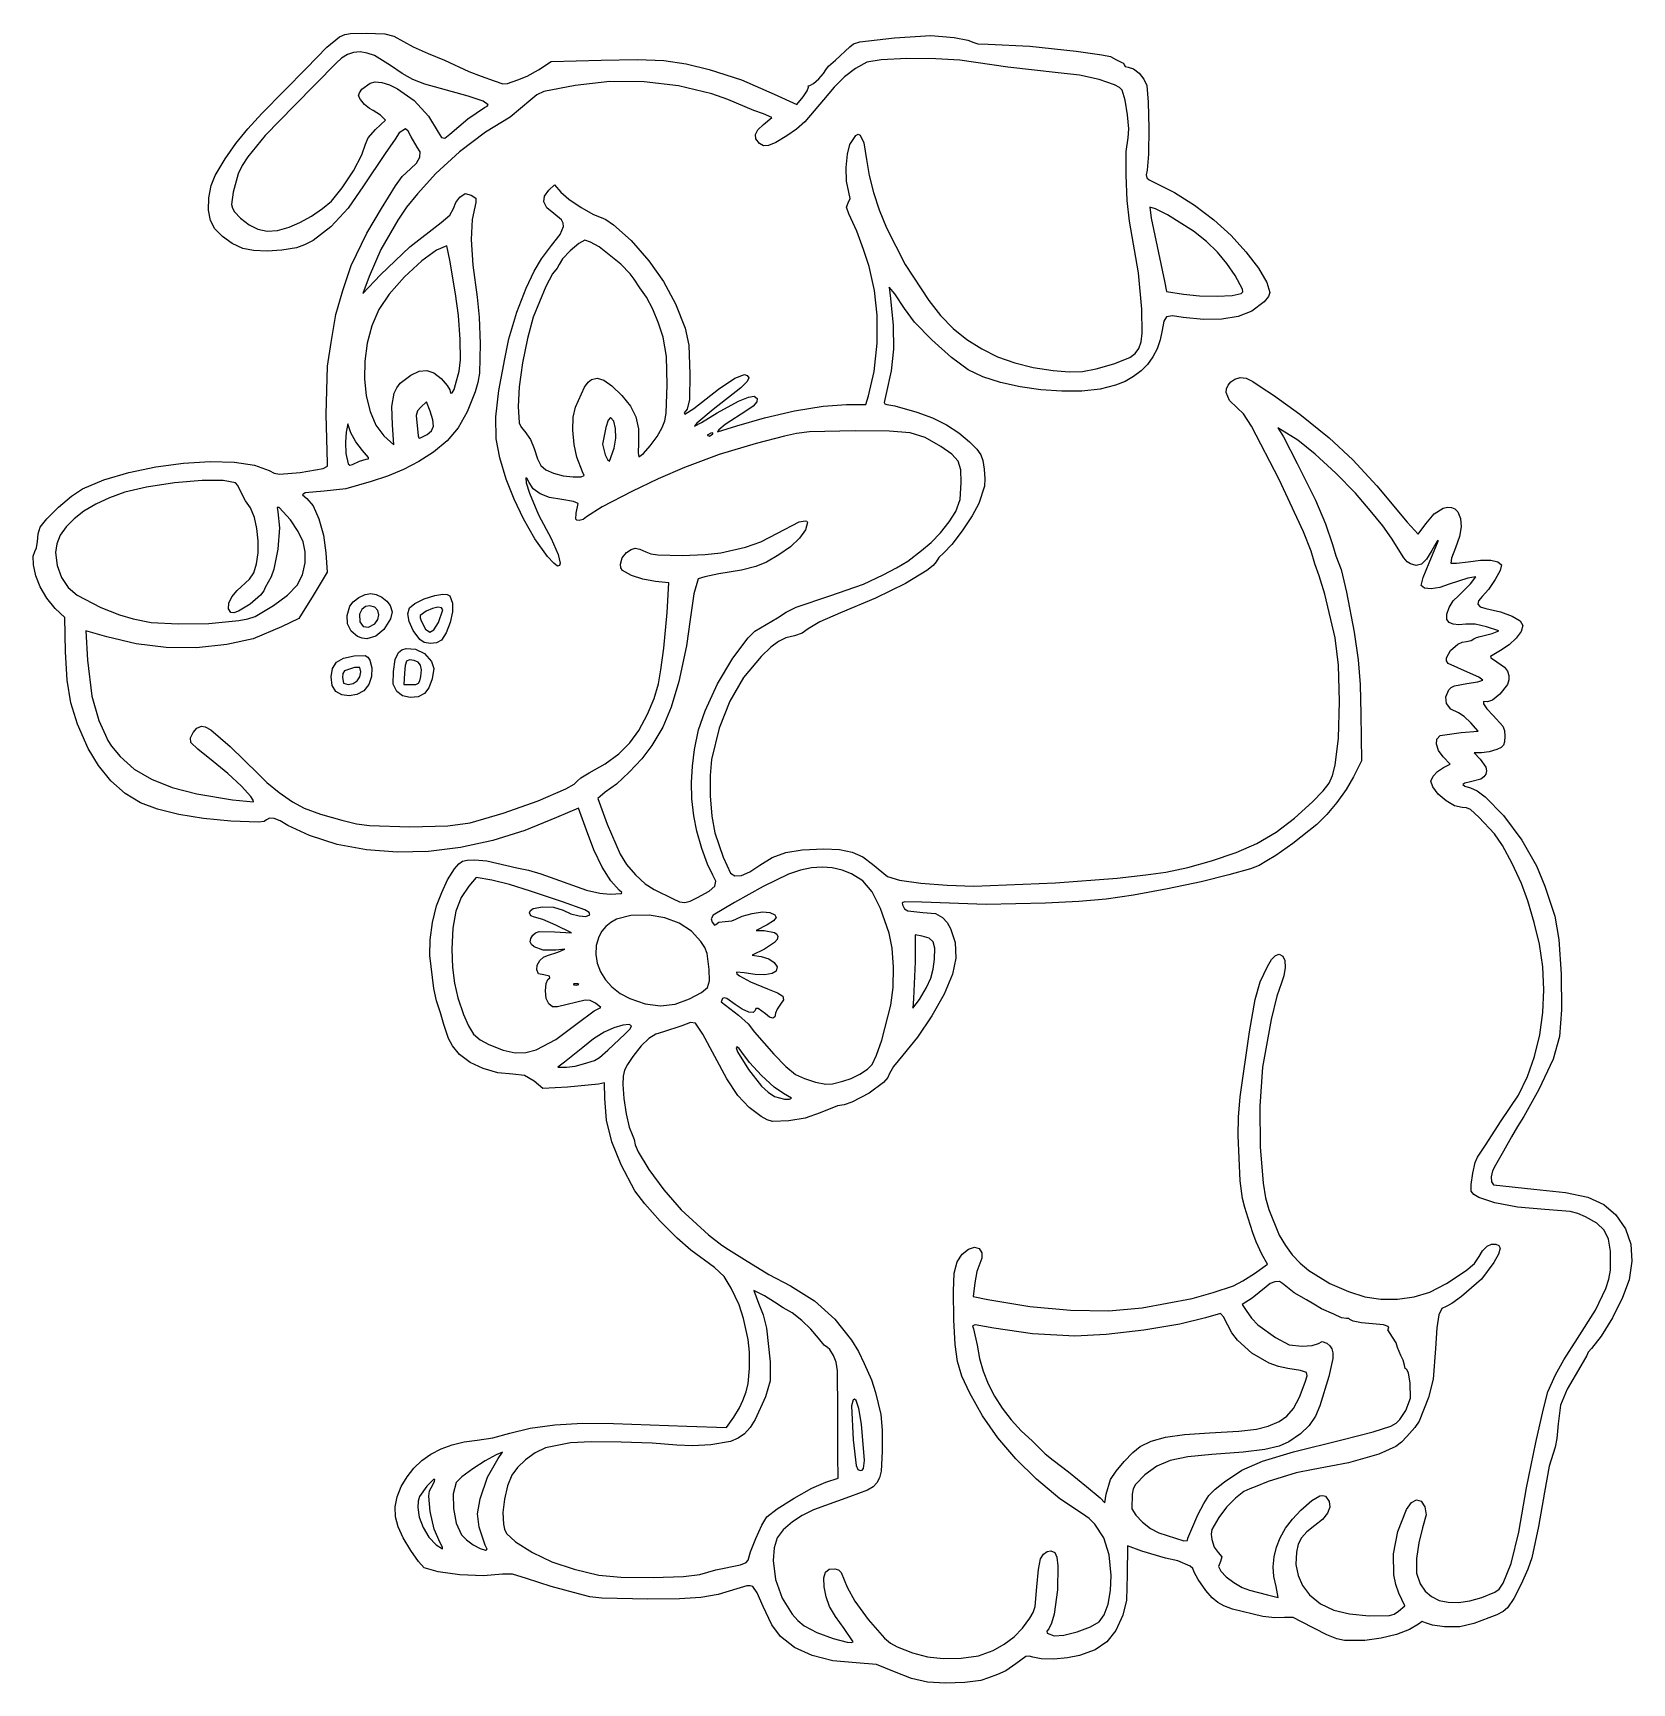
# Model space of a CAD drawing. Extents: x 7 to 205, y 4 to 208.
import ezdxf

# ---------------------------------------------------------------- set-up
doc = ezdxf.new("R2010")
doc.units = 0

msp = doc.modelspace()

# ---------------------------------------------------------------- linework, layer by layer
at = {"layer": 'Layer 1'}
for p, q in [((43.19779, 206.277922), (44.760869, 207.557881)), ((44.760869, 207.557881), (45.421578, 207.851925)), ((45.421578, 207.851925), (46.131912, 207.991366)), ((46.131912, 207.991366), (48.091987, 208.0345)), ((48.091987, 208.0345), (50.396427, 207.940726)), ((50.396427, 207.940726), (51.513732, 207.648383)), ((51.513732, 207.648383), (53.873032, 206.310308)), ((107.975894, 206.301534), (108.419954, 206.698911)), ((108.419954, 206.698911), (109.204429, 206.960866)), ((109.204429, 206.960866), (113.511804, 207.4279)), ((113.511804, 207.4279), (118.006635, 207.710081)), ((118.006635, 207.710081), (120.894661, 207.475962)), ((120.894661, 207.475962), (122.6157, 207.134336)), ((122.6157, 207.134336), (123.331529, 206.845311)), ((123.331529, 206.845311), (123.849671, 206.683504)), ((123.849671, 206.683504), (125.095418, 206.647742)), ((125.095418, 206.647742), (130.280542, 206.405792)), ((40.661604, 203.695367), (43.19779, 206.277922)), ((45.018437, 204.929994), (44.337594, 204.299591)), ((45.741925, 205.37055), (45.018437, 204.929994)), ((46.510128, 205.621174), (45.741925, 205.37055)), ((47.325116, 205.681782), (46.510128, 205.621174)), ((48.18896, 205.552288), (47.325116, 205.681782)), ((49.103729, 205.232608), (48.18896, 205.552288)), ((51.09433, 204.022347), (49.103729, 205.232608)), ((53.873032, 206.310308), (55.754696, 205.4945)), ((55.754696, 205.4945), (57.761082, 204.669649)), ((57.761082, 204.669649), (60.768864, 203.247489)), ((69.401566, 203.473865), (70.979307, 204.493043)), ((70.979307, 204.493043), (77.188195, 204.679205)), ((77.188195, 204.679205), (81.683336, 204.755599)), ((81.683336, 204.755599), (84.959501, 204.626029)), ((84.959501, 204.626029), (87.690492, 204.231735)), ((105.339421, 203.942933), (106.186529, 204.678025)), ((106.186529, 204.678025), (107.975894, 206.301534)), ((110.067084, 204.419273), (108.676705, 203.630929)), ((111.849957, 204.713358), (110.067084, 204.419273)), ((115.026629, 204.863622), (111.849957, 204.713358)), ((118.612911, 204.850155), (115.026629, 204.863622)), ((121.624615, 204.653051), (118.612911, 204.850155)), ((127.564862, 203.798722), (121.624615, 204.653051)), ((130.280542, 206.405792), (136.031529, 205.793681)), ((136.031529, 205.793681), (139.203156, 205.342173)), ((139.203156, 205.342173), (140.266966, 205.1073)), ((140.266966, 205.1073), (140.946886, 204.772158)), ((140.946886, 204.772158), (141.655814, 204.365611)), ((35.160475, 198.050923), (40.661604, 203.695367)), ((44.337594, 204.299591), (39.191602, 199.04726)), ((52.515981, 203.018446), (51.09433, 204.022347)), ((53.83455, 202.291894), (52.515981, 203.018446)), ((60.768864, 203.247489), (62.332647, 202.672277)), ((62.332647, 202.672277), (63.935779, 202.102677)), ((66.861566, 202.24867), (68.004625, 202.693553)), ((68.004625, 202.693553), (69.401566, 203.473865)), ((87.690492, 204.231735), (90.550111, 203.51396)), ((90.550111, 203.51396), (94.56873, 202.245162)), ((103.490827, 201.790657), (104.149703, 202.363614)), ((104.149703, 202.363614), (104.734645, 203.008992)), ((104.734645, 203.008992), (104.987084, 203.47352)), ((104.987084, 203.47352), (105.339421, 203.942933)), ((107.337319, 202.602691), (106.026889, 201.315301)), ((108.676705, 203.630929), (107.337319, 202.602691)), ((133.773751, 203.098571), (127.564862, 203.798722)), ((136.433907, 202.795712), (133.773751, 203.098571)), ((138.881232, 202.270755), (136.433907, 202.795712)), ((141.655814, 204.365611), (141.869371, 204.282708)), ((141.869371, 204.282708), (141.958195, 204.083389)), ((141.958195, 204.083389), (142.103275, 203.883657)), ((142.103275, 203.883657), (142.452084, 203.799764)), ((142.452084, 203.799764), (143.132555, 203.593046)), ((143.132555, 203.593046), (143.828061, 203.060635)), ((143.828061, 203.060635), (144.410947, 202.328776)), ((47.131529, 200.264651), (47.243274, 200.638086)), ((47.243274, 200.638086), (47.54801, 201.057295)), ((47.54801, 201.057295), (48.553449, 201.831397)), ((48.553449, 201.831397), (49.204673, 201.9957)), ((49.204673, 201.9957), (50.021455, 201.914427)), ((50.021455, 201.914427), (50.957082, 201.613966)), ((50.957082, 201.613966), (51.964838, 201.120708)), ((51.964838, 201.120708), (54.00988, 199.661353)), ((55.332308, 201.711721), (53.83455, 202.291894)), ((57.291529, 201.14696), (55.332308, 201.711721)), ((60.6966, 200.214333), (57.291529, 201.14696)), ((63.935779, 202.102677), (64.995131, 201.752707)), ((64.995131, 201.752707), (65.581953, 201.787867)), ((65.581953, 201.787867), (66.861566, 202.24867)), ((69.21303, 200.371265), (68.481979, 199.772907)), ((70.092061, 200.777207), (69.21303, 200.371265)), ((73.94264, 201.547636), (70.092061, 200.777207)), ((78.234169, 202.01623), (73.94264, 201.547636)), ((82.515149, 201.997535), (78.234169, 202.01623)), ((86.743208, 201.494151), (82.515149, 201.997535)), ((90.875973, 200.508678), (86.743208, 201.494151)), ((92.851529, 199.814493), (90.875973, 200.508678)), ((94.56873, 202.245162), (98.605509, 200.472488)), ((98.605509, 200.472488), (101.396157, 199.163779)), ((102.192145, 200.117241), (102.711402, 200.860051)), ((102.711402, 200.860051), (102.842063, 201.307048)), ((102.833075, 201.473963), (103.016583, 201.543389)), ((102.842063, 201.307048), (102.833075, 201.473963)), ((103.016583, 201.543389), (103.490827, 201.790657)), ((106.026889, 201.315301), (104.723376, 199.7495)), ((140.754653, 201.621799), (138.881232, 202.270755)), ((141.363315, 201.281479), (140.754653, 201.621799)), ((141.693098, 200.946946), (141.363315, 201.281479)), ((142.081999, 199.711295), (141.693098, 200.946946)), ((144.410947, 202.328776), (144.753556, 201.523715)), ((144.753556, 201.523715), (144.939762, 199.469228)), ((39.191602, 199.04726), (35.569048, 195.316731)), ((47.354836, 199.798061), (47.131529, 200.264651)), ((47.878128, 199.190621), (47.354836, 199.798061)), ((48.481463, 198.66377), (47.878128, 199.190621)), ((48.9449, 198.438944), (48.481463, 198.66377)), ((49.841585, 197.847308), (48.9449, 198.438944)), ((54.00988, 199.661353), (55.782868, 197.747475)), ((60.660702, 197.413656), (62.724307, 198.804306)), ((62.578272, 199.581497), (60.6966, 200.214333)), ((63.174766, 199.145729), (62.578272, 199.581497)), ((62.724307, 198.804306), (63.065517, 198.969645)), ((63.065517, 198.969645), (63.174766, 199.145729)), ((68.481979, 199.772907), (65.899307, 197.592278)), ((96.090664, 198.438944), (92.851529, 199.814493)), ((97.289304, 198.007336), (96.090664, 198.438944)), ((101.396157, 199.163779), (102.192145, 200.117241)), ((104.723376, 199.7495), (102.412527, 197.019918)), ((142.390427, 197.91391), (142.081999, 199.711295)), ((144.939762, 199.469228), (145.017617, 196.230061)), ((33.398629, 196.159093), (35.160475, 198.050923)), ((49.224774, 196.061242), (50.471349, 197.255674)), ((50.471349, 197.255674), (49.841585, 197.847308)), ((55.782868, 197.747475), (57.009307, 195.735922)), ((58.44509, 195.510494), (60.660702, 197.413656)), ((65.899307, 197.592278), (62.867431, 195.767416)), ((96.597684, 196.047027), (97.280239, 196.716791)), ((97.280239, 196.716791), (98.322282, 197.575731)), ((98.322282, 197.575731), (97.289304, 198.007336)), ((102.412527, 197.019918), (101.370741, 196.113121)), ((142.540364, 196.159376), (142.390427, 197.91391)), ((145.017617, 196.230061), (144.979611, 193.021131)), ((30.590749, 192.460812), (31.908129, 194.338848)), ((31.908129, 194.338848), (33.398629, 196.159093)), ((35.569048, 195.316731), (33.395796, 192.708925)), ((47.551735, 192.923634), (47.978195, 194.260351)), ((47.978195, 194.260351), (48.332738, 195.034038)), ((48.332738, 195.034038), (49.224774, 196.061242)), ((51.647084, 194.886503), (50.40956, 193.11893)), ((52.17293, 195.649316), (51.647084, 194.886503)), ((52.927129, 196.181167), (52.17293, 195.649316)), ((53.260026, 195.887017), (52.927129, 196.181167)), ((53.627971, 195.179806), (53.260026, 195.887017)), ((54.386201, 193.875248), (53.627971, 195.179806)), ((57.009307, 195.735922), (57.386756, 195.090358)), ((57.386756, 195.090358), (57.828787, 194.999871)), ((57.828787, 194.999871), (58.44509, 195.510494)), ((62.867431, 195.767416), (59.647913, 193.329154)), ((96.292049, 195.454738), (96.597684, 196.047027)), ((96.356052, 194.905533), (96.292049, 195.454738)), ((96.782416, 194.365024), (96.356052, 194.905533)), ((97.293007, 194.061335), (96.782416, 194.365024)), ((98.83182, 194.476559), (97.925002, 194.084714)), ((100.166881, 195.27827), (98.83182, 194.476559)), ((101.370741, 196.113121), (100.166881, 195.27827)), ((107.67379, 193.030111), (107.998864, 194.232806)), ((107.998864, 194.232806), (108.705914, 195.321951)), ((108.705914, 195.321951), (109.005238, 195.483122)), ((109.005238, 195.483122), (109.27151, 195.385899)), ((109.27151, 195.385899), (109.714139, 194.407891)), ((109.714139, 194.407891), (110.052287, 192.371168)), ((142.227366, 193.337737), (142.453789, 195.052278)), ((142.453789, 195.052278), (142.540364, 196.159376)), ((29.348263, 190.395613), (30.590749, 192.460812)), ((33.395796, 192.708925), (32.711751, 191.626982)), ((46.489979, 190.939795), (47.551735, 192.923634)), ((50.40956, 193.11893), (47.749293, 189.10192)), ((54.322198, 191.909164), (54.732191, 192.633201)), ((54.76066, 193.31138), (54.386201, 193.875248)), ((54.732191, 192.633201), (54.76066, 193.31138)), ((59.647913, 193.329154), (56.68953, 190.649284)), ((97.925002, 194.084714), (97.293007, 194.061335)), ((107.53149, 191.373002), (107.67379, 193.030111)), ((110.052287, 192.371168), (110.376819, 190.384042)), ((142.187447, 190.438079), (142.227366, 193.337737)), ((144.979611, 193.021131), (144.818235, 191.057353)), ((28.865988, 189.147242), (29.348263, 190.395613)), ((32.220944, 190.586848), (31.59359, 188.31351)), ((32.711751, 191.626982), (32.220944, 190.586848)), ((45.119366, 188.854883), (46.489979, 190.939795)), ((51.706382, 189.107282), (52.514291, 190.241217)), ((52.514291, 190.241217), (53.552084, 191.207721)), ((53.552084, 191.207721), (54.322198, 191.909164)), ((56.68953, 190.649284), (54.441059, 188.0996)), ((107.582904, 189.666384), (107.53149, 191.373002)), ((110.376819, 190.384042), (110.905697, 188.290047)), ((142.320081, 187.266747), (142.187447, 190.438079)), ((144.818235, 191.057353), (144.696815, 190.45846)), ((144.696815, 190.45846), (144.75428, 190.093482)), ((28.591645, 187.627288), (28.865988, 189.147242)), ((31.59359, 188.31351), (31.408369, 186.802078)), ((43.766331, 187.214946), (45.119366, 188.854883)), ((47.749293, 189.10192), (45.83478, 186.327848)), ((49.950757, 186.303391), (51.706382, 189.107282)), ((54.441059, 188.0996), (53.068714, 186.451001)), ((59.682143, 187.706726), (60.338992, 188.140729)), ((60.338992, 188.140729), (61.080754, 187.954836)), ((70.141091, 187.827364), (70.689256, 188.553814)), ((70.689256, 188.553814), (71.412653, 189.23341)), ((71.412653, 189.23341), (72.183758, 188.326328)), ((72.183758, 188.326328), (73.194942, 187.452321)), ((107.838971, 188.315164), (107.582904, 189.666384)), ((108.007978, 187.516739), (107.838971, 188.315164)), ((110.905697, 188.290047), (111.627822, 186.114389)), ((144.75428, 190.093482), (145.072511, 189.82418)), ((145.072511, 189.82418), (145.733392, 189.512311)), ((145.733392, 189.512311), (148.179476, 188.265981)), ((148.179476, 188.265981), (150.662484, 186.692336)), ((28.551573, 186.091727), (28.591645, 187.627288)), ((28.772112, 184.796538), (28.551573, 186.091727)), ((31.408369, 186.802078), (31.519888, 186.339313)), ((31.519888, 186.339313), (31.783178, 185.869666)), ((41.310674, 185.350748), (42.672686, 186.280906)), ((42.672686, 186.280906), (43.766331, 187.214946)), ((45.83478, 186.327848), (43.695176, 184.017449)), ((48.135328, 183.249652), (49.950757, 186.303391)), ((53.068714, 186.451001), (51.973944, 184.861175)), ((58.43514, 185.469891), (58.8864, 186.304974)), ((58.8864, 186.304974), (59.186608, 187.049028)), ((59.186608, 187.049028), (59.682143, 187.706726)), ((61.080754, 187.954836), (61.646038, 187.557903)), ((61.660704, 187.025623), (61.208639, 184.94266)), ((61.646038, 187.557903), (61.660704, 187.025623)), ((70.063737, 187.110626), (70.141091, 187.827364)), ((70.459849, 186.391631), (70.063737, 187.110626)), ((71.332084, 185.658411), (70.459849, 186.391631)), ((73.194942, 187.452321), (74.719761, 186.411273)), ((74.719761, 186.411273), (76.224925, 185.539796)), ((107.577006, 186.454958), (107.786449, 186.981404)), ((107.867371, 185.646744), (107.577006, 186.454958)), ((107.786449, 186.981404), (108.007978, 187.516739)), ((111.627822, 186.114389), (112.532095, 183.882273)), ((142.61132, 184.737184), (142.320081, 187.266747)), ((145.841433, 186.248415), (145.12014, 186.454966)), ((145.12014, 186.454966), (145.289832, 185.11204)), ((147.337832, 185.498499), (145.841433, 186.248415)), ((150.662484, 186.692336), (153.045635, 184.886373)), ((29.330764, 183.790983), (28.772112, 184.796538)), ((31.783178, 185.869666), (32.518239, 185.078699)), ((32.518239, 185.078699), (33.561508, 184.281982)), ((33.561508, 184.281982), (34.67217, 183.733311)), ((37.079481, 183.578337), (38.523751, 183.962529)), ((38.523751, 183.962529), (39.865846, 184.539585)), ((38.523751, 183.962529), (38.523751, 183.962529)), ((39.865846, 184.539585), (41.310674, 185.350748)), ((43.695176, 184.017449), (41.505346, 182.332109)), ((51.973944, 184.861175), (49.878708, 181.223392)), ((53.467011, 181.543017), (57.37341, 184.572674)), ((57.37341, 184.572674), (58.43514, 185.469891)), ((61.208639, 184.94266), (61.084816, 182.436043)), ((72.247051, 184.880999), (71.332084, 185.658411)), ((72.106761, 183.080147), (72.510036, 184.082679)), ((72.460934, 184.495909), (72.247051, 184.880999)), ((72.510036, 184.082679), (72.460934, 184.495909)), ((76.224925, 185.539796), (77.177146, 185.174502)), ((77.177146, 185.174502), (77.777053, 184.930518)), ((77.777053, 184.930518), (78.713364, 184.285663)), ((78.713364, 184.285663), (80.91238, 182.315906)), ((108.848926, 183.48022), (107.867371, 185.646744)), ((143.739536, 178.343045), (142.61132, 184.737184)), ((145.289832, 185.11204), (146.966864, 177.272278)), ((150.565973, 183.501892), (147.337832, 185.498499)), ((153.045635, 184.886373), (155.192143, 182.943091)), ((30.272971, 182.805496), (29.330764, 183.790983)), ((31.465935, 181.954312), (30.272971, 182.805496)), ((32.77686, 181.351662), (31.465935, 181.954312)), ((34.67217, 183.733311), (35.820224, 183.500347)), ((35.820224, 183.500347), (37.079481, 183.578337)), ((41.505346, 182.332109), (40.446242, 181.77427)), ((46.199716, 179.247837), (48.135328, 183.249652)), ((61.084816, 182.436043), (61.292406, 179.291991)), ((71.022944, 181.690097), (72.106761, 183.080147)), ((74.422475, 181.956517), (73.353272, 181.04693)), ((75.152611, 182.352281), (74.422475, 181.956517)), ((75.871936, 182.117771), (75.152611, 182.352281)), ((76.920273, 181.553948), (75.871936, 182.117771)), ((80.91238, 182.315906), (83.085522, 179.822817)), ((109.659002, 181.223392), (108.848926, 183.48022)), ((112.532095, 183.882273), (114.842692, 179.34948)), ((152.159056, 182.205978), (150.565973, 183.501892)), ((153.522193, 180.881217), (152.159056, 182.205978)), ((155.192143, 182.943091), (157.049101, 180.908506)), ((34.112629, 181.085293), (32.77686, 181.351662)), ((35.799609, 181.011702), (34.112629, 181.085293)), ((37.641039, 181.128479), (35.799609, 181.011702)), ((39.440155, 181.433216), (37.641039, 181.128479)), ((40.446242, 181.77427), (39.440155, 181.433216)), ((49.878708, 181.223392), (48.422588, 177.852479)), ((49.846673, 178.082335), (53.467011, 181.543017)), ((56.79898, 181.146162), (54.946924, 179.819292)), ((58.079386, 181.6585), (56.79898, 181.146162)), ((58.441415, 179.901286), (58.079386, 181.6585)), ((59.152561, 175.720056), (58.441415, 179.901286)), ((68.871231, 178.542278), (69.768585, 180.049036)), ((69.768585, 180.049036), (71.022944, 181.690097)), ((72.387357, 180.040079), (71.967084, 179.352521)), ((73.353272, 181.04693), (72.387357, 180.040079)), ((79.597859, 179.385674), (76.920273, 181.553948)), ((110.365283, 179.106723), (109.659002, 181.223392)), ((154.69282, 179.487444), (153.522193, 180.881217)), ((157.049101, 180.908506), (158.586316, 178.886457)), ((45.172853, 176.143389), (46.199716, 179.247837)), ((47.668572, 175.751566), (49.846673, 178.082335)), ((48.422588, 177.852479), (47.668572, 175.751566)), ((52.832482, 177.841905), (50.906631, 175.676429)), ((54.946924, 179.819292), (52.832482, 177.841905)), ((61.292406, 179.291991), (61.834576, 175.296723)), ((67.874097, 176.425612), (68.871231, 178.542278)), ((71.163318, 178.201969), (70.327819, 176.644105)), ((71.731951, 178.918574), (71.163318, 178.201969)), ((71.967084, 179.352521), (71.731951, 178.918574)), ((80.785713, 178.217969), (79.597859, 179.385674)), ((81.280418, 177.540025), (80.785713, 178.217969)), ((83.085522, 179.822817), (84.888925, 177.238104)), ((111.052994, 176.119403), (110.365283, 179.106723)), ((114.842692, 179.34948), (117.748696, 174.893306)), ((144.162295, 173.83587), (143.739536, 178.343045)), ((155.708375, 177.984491), (154.69282, 179.487444)), ((156.610348, 176.31833), (155.708375, 177.984491)), ((158.586316, 178.886457), (159.633513, 177.126146)), ((44.320564, 173.180056), (45.172853, 176.143389)), ((66.742476, 173.432356), (67.874097, 176.425612)), ((70.327819, 176.644105), (68.746861, 172.82322)), ((81.984943, 176.478305), (81.280418, 177.540025)), ((82.784258, 175.321246), (81.984943, 176.478305)), ((84.888925, 177.238104), (86.369823, 174.484996)), ((111.385107, 173.089337), (111.052994, 176.119403)), ((113.564501, 175.720056), (112.849985, 176.566723)), ((112.849985, 176.566723), (113.030601, 175.155612)), ((146.966864, 177.272278), (147.193347, 176.002278)), ((147.193347, 176.002278), (149.302992, 175.664701)), ((156.449883, 175.76388), (156.642427, 175.963514)), ((156.642427, 175.963514), (156.610348, 176.31833)), ((159.633513, 177.126146), (160.020418, 175.876774)), ((160.020418, 175.876774), (159.821095, 175.377933)), ((49.620351, 173.785293), (48.777883, 171.769554)), ((50.906631, 175.676429), (49.620351, 173.785293)), ((59.513571, 173.034253), (59.152561, 175.720056)), ((61.834576, 175.296723), (62.05381, 172.840507)), ((83.580699, 173.803181), (82.784258, 175.321246)), ((84.295425, 172.092561), (83.580699, 173.803181)), ((86.369823, 174.484996), (87.575452, 171.486723)), ((113.030601, 175.155612), (113.354337, 171.79473)), ((114.753139, 173.885612), (113.564501, 175.720056)), ((115.983567, 172.232608), (114.753139, 173.885612)), ((117.748696, 174.893306), (119.222738, 173.054878)), ((144.199291, 170.833215), (144.162295, 173.83587)), ((149.302992, 175.664701), (151.280139, 175.46893)), ((151.280139, 175.46893), (153.459504, 175.424771)), ((153.459504, 175.424771), (155.347336, 175.525371)), ((155.347336, 175.525371), (156.449883, 175.76388)), ((156.449883, 175.76388), (156.449883, 175.76388)), ((159.300742, 174.748928), (157.76264, 173.575156)), ((159.821095, 175.377933), (159.300742, 174.748928)), ((43.752533, 169.677659), (44.320564, 173.180056)), ((48.777883, 171.769554), (48.205334, 169.611423)), ((59.727679, 170.074124), (59.513571, 173.034253)), ((62.05381, 172.840507), (62.173462, 169.511164)), ((65.762649, 170.142795), (66.742476, 173.432356)), ((68.746861, 172.82322), (68.043959, 170.183101)), ((84.849595, 170.357834), (84.295425, 172.092561)), ((111.354035, 169.603646), (111.385107, 173.089337)), ((113.354337, 171.79473), (113.376505, 168.885859)), ((118.1305, 170.01409), (115.983567, 172.232608)), ((119.222738, 173.054878), (120.79897, 171.447917)), ((146.859456, 172.332789), (146.662665, 171.23399)), ((147.208153, 172.870389), (146.859456, 172.332789)), ((147.931956, 172.981875), (147.208153, 172.870389)), ((149.254069, 172.80233), (147.931956, 172.981875)), ((151.776352, 172.528256), (149.254069, 172.80233)), ((154.068274, 172.568706), (151.776352, 172.528256)), ((156.080236, 172.919174), (154.068274, 172.568706)), ((157.76264, 173.575156), (156.080236, 172.919174)), ((43.2876, 166.775153), (43.752533, 169.677659)), ((59.762997, 167.541851), (59.727679, 170.074124)), ((65.227414, 167.67672), (65.762649, 170.142795)), ((68.043959, 170.183101), (67.450473, 167.164812)), ((85.256469, 167.952515), (84.849595, 170.357834)), ((87.575452, 171.486723), (88.049746, 169.347368)), ((120.556961, 167.841627), (118.1305, 170.01409)), ((120.79897, 171.447917), (122.491375, 170.064574)), ((122.491375, 170.064574), (124.31394, 168.896996)), ((143.768971, 168.966816), (144.05533, 169.78298)), ((144.05533, 169.78298), (144.199291, 170.833215)), ((146.419069, 170.032746), (146.031985, 168.921624)), ((146.662665, 171.23399), (146.419069, 170.032746)), ((48.205334, 169.611423), (47.899466, 167.390443)), ((62.173462, 169.511164), (62.101164, 165.892741)), ((64.484055, 163.729727), (65.227414, 167.67672)), ((85.361661, 164.431164), (85.256469, 167.952515)), ((88.049746, 169.347368), (88.176777, 165.786348)), ((110.985908, 166.118635), (111.354035, 169.603646)), ((113.376505, 168.885859), (113.084505, 166.166169)), ((122.625973, 166.326792), (120.556961, 167.841627)), ((124.31394, 168.896996), (126.28065, 167.937333)), ((126.28065, 167.937333), (128.40549, 167.177733)), ((140.688195, 167.043001), (142.666787, 167.836727)), ((142.666787, 167.836727), (143.314646, 168.334729)), ((143.314646, 168.334729), (143.768971, 168.966816)), ((145.505084, 167.904989), (144.84204, 166.987203)), ((146.031985, 168.921624), (145.505084, 167.904989)), ((43.13666, 160.757261), (43.2876, 166.775153)), ((47.899466, 167.390443), (47.857047, 165.186161)), ((52.303123, 164.642307), (53.62264, 165.661569)), ((53.62264, 165.661569), (54.654018, 166.146776)), ((54.654018, 166.146776), (55.570992, 166.240698)), ((55.570992, 166.240698), (56.445676, 165.934801)), ((56.445676, 165.934801), (57.350186, 165.220554)), ((59.133494, 164.50172), (59.587638, 166.139616)), ((59.587638, 166.139616), (59.762997, 167.541851)), ((62.101164, 165.892741), (61.905286, 164.756198)), ((67.450473, 167.164812), (67.040237, 164.207885)), ((88.176777, 165.786348), (88.108346, 162.63167)), ((93.742508, 165.286042), (94.928357, 165.717707)), ((94.928357, 165.717707), (95.268623, 165.619016)), ((95.268623, 165.619016), (95.473836, 165.329303)), ((110.30686, 163.090609), (110.985908, 166.118635)), ((113.084505, 166.166169), (112.465739, 163.372831)), ((124.455169, 165.457486), (122.625973, 166.326792)), ((128.40549, 167.177733), (130.702444, 166.610346)), ((130.702444, 166.610346), (133.185498, 166.22732)), ((133.185498, 166.22732), (135.144968, 166.065616)), ((135.144968, 166.065616), (136.789675, 166.119515)), ((136.789675, 166.119515), (138.507968, 166.431236)), ((138.507968, 166.431236), (140.688195, 167.043001)), ((144.046526, 166.172627), (143.122216, 165.465626)), ((144.84204, 166.987203), (144.046526, 166.172627)), ((47.857047, 165.186161), (48.07484, 163.078119)), ((51.537334, 163.418413), (51.855992, 164.069446)), ((51.855992, 164.069446), (52.303123, 164.642307)), ((57.350186, 165.220554), (58.106037, 164.374956)), ((58.106037, 164.374956), (58.420418, 163.809443)), ((58.420418, 163.809443), (58.509104, 163.431426)), ((58.716338, 163.477909), (58.953881, 163.863229)), ((58.953881, 163.863229), (59.133494, 164.50172)), ((61.552229, 163.584498), (60.568343, 161.089758)), ((61.905286, 164.756198), (61.552229, 163.584498)), ((64.139837, 160.484099), (64.484055, 163.729727)), ((67.040237, 164.207885), (66.887084, 161.751854)), ((73.982614, 161.666219), (75.125061, 164.171152)), ((75.125061, 164.171152), (75.553603, 164.765206)), ((75.553603, 164.765206), (75.992855, 165.101157)), ((75.992855, 165.101157), (76.703015, 165.280572)), ((76.703015, 165.280572), (77.505217, 165.041773)), ((77.505217, 165.041773), (78.492813, 164.335464)), ((78.492813, 164.335464), (79.759152, 163.112351)), ((85.246885, 160.940732), (85.361661, 164.431164)), ((88.64839, 161.514671), (91.71596, 163.92235)), ((94.465456, 164.060997), (91.06395, 161.384976)), ((91.71596, 163.92235), (93.742508, 165.286042)), ((95.272754, 164.874662), (94.465456, 164.060997)), ((95.473836, 165.329303), (95.272754, 164.874662)), ((126.644951, 164.743041), (124.455169, 165.457486)), ((129.080068, 164.19566), (126.644951, 164.743041)), ((131.645268, 163.827545), (129.080068, 164.19566)), ((134.225303, 163.650899), (131.645268, 163.827545)), ((136.704919, 163.677923), (134.225303, 163.650899)), ((138.968868, 163.920821), (136.704919, 163.677923)), ((140.901897, 164.391794), (138.968868, 163.920821)), ((142.072782, 164.870561), (140.901897, 164.391794)), ((143.122216, 165.465626), (142.072782, 164.870561)), ((154.606248, 163.480635), (154.638659, 163.954573)), ((154.638659, 163.954573), (154.823391, 164.399798)), ((154.823391, 164.399798), (155.16184, 164.800725)), ((155.16184, 164.800725), (155.655402, 165.141766)), ((155.655402, 165.141766), (156.325525, 165.353268)), ((156.325525, 165.353268), (157.054834, 165.271085)), ((157.054834, 165.271085), (157.899044, 164.878402)), ((157.899044, 164.878402), (158.91387, 164.158405)), ((158.91387, 164.158405), (160.46735, 163.163905)), ((48.07484, 163.078119), (48.549612, 161.145863)), ((51.2456, 161.773774), (51.537334, 163.418413)), ((51.348248, 159.492275), (51.2456, 161.773774)), ((54.833277, 161.694328), (54.435089, 161.226516)), ((55.525038, 162.344162), (54.833277, 161.694328)), ((55.98495, 161.19473), (55.525038, 162.344162)), ((58.509104, 163.431426), (58.716338, 163.477909)), ((66.887084, 161.751854), (67.01363, 159.746674)), ((73.729426, 160.461405), (73.982614, 161.666219)), ((79.759152, 163.112351), (80.815319, 161.815151)), ((80.815319, 161.815151), (81.478263, 160.484495)), ((87.534822, 160.83428), (88.64839, 161.514671)), ((88.108346, 162.63167), (87.842084, 161.426014)), ((91.532975, 160.987867), (94.201184, 162.431268)), ((94.201184, 162.431268), (95.440079, 162.922419)), ((96.010895, 161.809813), (95.221318, 161.249216)), ((95.440079, 162.922419), (96.134374, 163.044796)), ((96.440497, 162.323933), (96.010895, 161.809813)), ((96.134374, 163.044796), (96.488773, 162.749589)), ((96.488773, 162.749589), (96.440497, 162.323933)), ((101.132217, 161.218637), (104.670131, 161.797634)), ((104.670131, 161.797634), (107.552467, 162.019717)), ((107.552467, 162.019717), (109.976739, 162.032275)), ((109.976739, 162.032275), (110.30686, 163.090609)), ((112.465739, 163.372831), (112.240362, 162.258816)), ((112.240362, 162.258816), (112.324848, 162.075336)), ((112.324848, 162.075336), (112.5474, 162.032275)), ((112.5474, 162.032275), (113.573093, 161.851988)), ((113.573093, 161.851988), (116.275973, 161.050311)), ((154.992802, 162.508969), (154.606248, 163.480635)), ((155.971881, 161.609492), (154.992802, 162.508969)), ((156.730862, 160.861274), (155.971881, 161.609492)), ((160.46735, 163.163905), (163.725403, 160.832831)), ((43.294063, 154.738936), (43.13666, 160.757261)), ((45.787965, 159.633387), (45.581006, 158.571503)), ((46.186098, 158.507616), (45.787965, 159.633387)), ((48.549612, 161.145863), (49.278126, 159.468936)), ((49.278126, 159.468936), (50.257148, 158.126884)), ((51.507624, 157.004187), (51.348248, 159.492275)), ((51.348248, 159.492275), (51.348248, 159.492275)), ((54.435089, 161.226516), (54.262764, 160.63857)), ((54.262764, 160.63857), (54.508581, 158.15172)), ((56.346485, 160.108821), (55.98495, 161.19473)), ((56.414066, 159.318453), (56.346485, 160.108821)), ((60.568343, 161.089758), (59.449478, 159.106697)), ((64.186056, 157.765615), (64.139837, 160.484099)), ((67.01363, 159.746674), (67.266585, 159.20078)), ((73.683088, 158.819457), (73.729426, 160.461405)), ((78.065699, 160.055818), (77.7367, 159.153963)), ((78.335528, 160.389276), (78.065699, 160.055818)), ((78.730489, 159.936466), (78.335528, 160.389276)), ((78.95316, 159.02895), (78.730489, 159.936466)), ((81.478263, 160.484495), (81.78956, 159.000261)), ((84.746409, 159.162169), (85.062175, 159.985759)), ((85.062175, 159.985759), (85.246885, 160.940732)), ((87.842084, 161.426014), (87.46697, 160.966307)), ((87.46697, 160.966307), (87.534822, 160.83428)), ((88.725885, 159.308714), (89.605973, 159.781488)), ((89.041529, 159.719597), (88.725885, 159.308714)), ((91.06395, 161.384976), (89.041529, 159.719597)), ((89.605973, 159.781488), (91.532975, 160.987867)), ((92.556129, 159.516769), (91.750995, 158.890931)), ((95.221318, 161.249216), (92.556129, 159.516769)), ((94.001542, 159.364519), (97.416697, 160.37638)), ((97.416697, 160.37638), (101.132217, 161.218637)), ((116.275973, 161.050311), (118.211164, 160.351232)), ((118.211164, 160.351232), (119.945649, 159.50726)), ((119.945649, 159.50726), (121.480161, 158.517983)), ((157.739951, 159.318686), (156.730862, 160.861274)), ((163.725403, 160.832831), (167.366771, 157.863509)), ((45.581006, 158.571503), (45.492122, 157.363073)), ((46.771746, 157.40074), (46.186098, 158.507616)), ((47.620713, 156.320394), (46.771746, 157.40074)), ((50.257148, 158.126884), (51.507624, 157.004187)), ((54.508581, 158.15172), (54.575179, 157.899049)), ((54.575179, 157.899049), (54.726242, 157.82999)), ((54.726242, 157.82999), (55.625207, 158.283125)), ((55.625207, 158.283125), (56.177153, 158.738322)), ((55.625207, 158.283125), (55.625207, 158.283125)), ((56.177153, 158.738322), (56.414066, 159.318453)), ((58.098463, 157.493842), (56.418127, 156.109721)), ((59.449478, 159.106697), (58.098463, 157.493842)), ((64.614007, 155.400053), (64.186056, 157.765615)), ((67.266585, 159.20078), (67.730237, 158.649371)), ((67.730237, 158.649371), (68.415905, 157.667236)), ((68.415905, 157.667236), (68.880423, 156.573412)), ((73.833966, 157.054378), (73.683088, 158.819457)), ((77.7367, 159.153963), (77.334751, 157.079095)), ((78.791441, 156.599498), (78.980993, 157.854153)), ((78.980993, 157.854153), (78.95316, 159.02895)), ((81.78956, 159.000261), (81.790786, 157.242324)), ((83.248671, 156.882757), (84.113562, 158.068864)), ((84.113562, 158.068864), (84.746409, 159.162169)), ((90.749521, 158.471071), (90.327726, 158.205761)), ((90.327726, 158.205761), (90.577094, 158.081164)), ((90.577094, 158.081164), (91.015086, 158.360155)), ((91.013564, 158.511747), (90.749521, 158.471071)), ((91.015086, 158.360155), (91.013564, 158.511747)), ((91.015086, 158.360155), (91.015086, 158.360155)), ((91.603556, 158.645609), (94.001542, 159.364519)), ((91.750995, 158.890931), (91.603556, 158.645609)), ((99.907084, 158.090749), (96.379307, 157.200702)), ((101.377631, 158.414319), (99.907084, 158.090749)), ((102.993132, 158.60655), (101.377631, 158.414319)), ((108.655973, 158.746721), (102.993132, 158.60655)), ((112.854681, 158.725939), (108.655973, 158.746721)), ((115.467219, 158.495904), (112.854681, 158.725939)), ((117.319968, 157.904613), (115.467219, 158.495904)), ((119.239307, 156.800065), (117.319968, 157.904613)), ((121.480161, 158.517983), (122.815435, 157.382989)), ((161.169991, 152.718942), (157.739951, 159.318686)), ((163.453716, 157.611657), (160.977453, 159.132273)), ((160.977453, 159.132273), (161.283596, 158.65127)), ((161.283596, 158.65127), (161.713751, 158.026749)), ((161.713751, 158.026749), (163.394142, 154.717925)), ((165.635773, 155.868703), (163.453716, 157.611657)), ((167.366771, 157.863509), (170.280119, 155.16027)), ((45.492122, 157.363073), (45.569051, 155.948854)), ((45.569051, 155.948854), (45.828942, 154.658962)), ((48.368517, 155.450243), (47.620713, 156.320394)), ((48.345938, 155.297509), (48.368517, 155.450243)), ((56.418127, 156.109721), (54.613605, 154.959107)), ((65.428003, 152.761167), (64.614007, 155.400053)), ((68.880423, 156.573412), (69.277186, 155.273369)), ((74.172425, 155.480168), (73.833966, 157.054378)), ((74.873824, 153.669241), (74.172425, 155.480168)), ((77.334751, 157.079095), (77.667458, 155.789068)), ((77.667458, 155.789068), (77.957417, 155.218063)), ((78.211796, 154.978921), (78.791441, 156.599498)), ((78.791441, 156.599498), (78.791441, 156.599498)), ((81.790786, 157.242324), (81.7617, 156.04088)), ((81.7617, 156.04088), (81.86457, 155.541164)), ((81.86457, 155.541164), (82.41219, 155.931105)), ((82.41219, 155.931105), (83.248671, 156.882757)), ((91.784805, 155.82392), (87.498998, 154.20662)), ((96.379307, 157.200702), (91.784805, 155.82392)), ((120.626297, 155.845657), (119.239307, 156.800065)), ((121.388839, 154.998273), (120.626297, 155.845657)), ((122.815435, 157.382989), (123.715935, 156.46792)), ((123.715935, 156.46792), (124.217344, 155.785407)), ((124.217344, 155.785407), (124.466116, 155.060732)), ((168.177159, 153.525828), (165.635773, 155.868703)), ((15.591064, 152.681761), (18.686702, 153.595384)), ((18.686702, 153.595384), (22.037505, 154.289616)), ((22.037505, 154.289616), (25.456563, 154.746175)), ((25.456563, 154.746175), (28.756968, 154.946782)), ((28.756968, 154.946782), (31.751813, 154.873158)), ((31.751813, 154.873158), (34.25419, 154.507022)), ((34.25419, 154.507022), (36.077189, 153.830096)), ((36.077189, 153.830096), (36.677697, 153.525285)), ((36.677697, 153.525285), (37.322063, 153.39421)), ((37.322063, 153.39421), (39.895258, 153.576779)), ((39.895258, 153.576779), (42.762884, 154.072824)), ((42.762884, 154.072824), (43.29378, 154.375475)), ((43.29378, 154.375475), (43.294063, 154.738936)), ((45.828942, 154.658962), (46.038298, 154.514422)), ((46.038298, 154.514422), (46.377236, 154.573012)), ((46.377236, 154.573012), (47.258529, 155.008439)), ((47.258529, 155.008439), (48.091917, 155.258942)), ((47.258529, 155.008439), (47.258529, 155.008439)), ((48.091917, 155.258942), (48.345938, 155.297509)), ((52.699129, 153.956245), (50.710558, 153.118049)), ((54.613605, 154.959107), (52.699129, 153.956245)), ((69.277186, 155.273369), (69.722028, 154.438627)), ((69.722028, 154.438627), (70.342984, 153.904776)), ((70.342984, 153.904776), (71.268088, 153.507406)), ((71.268088, 153.507406), (72.485119, 153.19518)), ((75.071529, 153.236349), (74.873824, 153.669241)), ((77.957417, 155.218063), (78.211796, 154.978921)), ((87.498998, 154.20662), (84.243751, 152.784395)), ((121.7097, 153.935704), (121.388839, 154.998273)), ((121.771647, 152.335746), (121.7097, 153.935704)), ((124.466116, 155.060732), (124.608706, 154.019179)), ((124.608706, 154.019179), (124.700706, 152.821106)), ((163.394142, 154.717925), (165.664286, 150.151674)), ((170.603964, 151.043321), (168.177159, 153.525828)), ((170.280119, 155.16027), (173.238373, 151.943862)), ((11.590078, 150.658424), (12.937498, 151.567024)), ((12.937498, 151.567024), (15.591064, 152.681761)), ((20.859927, 151.780105), (18.186713, 151.152245)), ((24.325792, 152.29138), (20.859927, 151.780105)), ((27.765272, 152.590008), (24.325792, 152.29138)), ((30.359333, 152.579928), (27.765272, 152.590008)), ((31.879322, 152.290508), (30.359333, 152.579928)), ((32.189368, 151.979909), (31.879322, 152.290508)), ((32.42264, 151.434854), (32.189368, 151.979909)), ((33.142129, 150.097549), (32.42264, 151.434854)), ((42.878158, 151.287994), (40.535662, 151.060638)), ((45.559269, 151.573721), (42.878158, 151.287994)), ((48.683751, 152.461434), (45.559269, 151.573721)), ((50.710558, 153.118049), (48.683751, 152.461434)), ((66.390798, 150.281729), (65.428003, 152.761167)), ((68.029398, 152.820187), (67.82912, 152.908384)), ((67.82912, 152.908384), (67.898294, 152.297437)), ((67.898294, 152.297437), (68.291357, 151.042752)), ((68.270701, 152.367923), (68.029398, 152.820187)), ((68.774837, 151.558), (68.270701, 152.367923)), ((69.60629, 150.936695), (68.774837, 151.558)), ((72.485119, 153.19518), (73.723358, 153.03177)), ((73.723358, 153.03177), (74.684822, 153.038415)), ((74.684822, 153.038415), (75.071529, 153.236349)), ((75.071529, 153.236349), (75.071529, 153.236349)), ((84.243751, 152.784395), (80.998195, 151.21485)), ((121.634788, 150.242026), (121.771647, 152.335746)), ((124.648922, 151.879711), (123.960165, 149.755609)), ((124.700706, 152.821106), (124.648922, 151.879711)), ((164.169078, 146.23541), (161.169991, 152.718942)), ((173.238373, 151.943862), (177.01446, 147.435034)), ((8.517983, 147.866126), (9.965174, 149.286879)), ((9.965174, 149.286879), (11.590078, 150.658424)), ((14.587383, 149.656791), (13.11748, 148.787129)), ((16.281548, 150.449007), (14.587383, 149.656791)), ((18.186713, 151.152245), (16.281548, 150.449007)), ((33.756694, 149.218631), (33.142129, 150.097549)), ((34.223325, 148.027297), (33.756694, 149.218631)), ((37.305085, 149.24855), (37.052575, 149.243187)), ((37.052575, 149.243187), (37.135949, 148.697275)), ((38.683997, 147.721907), (37.305085, 149.24855)), ((40.535662, 151.060638), (40.197575, 150.813563)), ((40.197575, 150.813563), (40.717732, 150.387806)), ((40.717732, 150.387806), (41.505933, 149.447627)), ((41.505933, 149.447627), (42.223495, 147.837033)), ((67.547777, 147.856731), (66.390798, 150.281729)), ((68.291357, 151.042752), (69.435788, 148.344498)), ((70.777501, 150.497418), (69.60629, 150.936695)), ((72.300908, 150.233583), (70.777501, 150.497418)), ((73.747721, 150.001028), (72.300908, 150.233583)), ((74.326346, 149.745418), (73.747721, 150.001028)), ((74.092257, 148.556164), (74.326346, 149.745418)), ((77.319561, 149.32899), (75.380006, 148.09391)), ((80.998195, 151.21485), (77.319561, 149.32899)), ((121.099837, 148.777475), (121.634788, 150.242026)), ((123.960165, 149.755609), (123.142366, 148.228492)), ((165.664286, 150.151674), (166.906059, 147.215609)), ((172.442276, 148.881471), (170.603964, 151.043321)), ((181.456503, 149.174242), (181.989986, 149.30095)), ((181.989986, 149.30095), (182.485413, 149.269599)), ((182.485413, 149.269599), (182.924197, 149.073267)), ((7.703701, 146.809903), (8.517983, 147.866126)), ((11.885097, 147.851553), (10.903495, 146.861595)), ((13.11748, 148.787129), (11.885097, 147.851553)), ((34.536731, 146.631373), (34.223325, 148.027297)), ((37.135949, 148.697275), (37.346884, 146.717608)), ((39.653937, 146.290693), (38.683997, 147.721907)), ((42.223495, 147.837033), (42.781135, 145.810666)), ((68.944326, 145.381164), (67.547777, 147.856731)), ((69.435788, 148.344498), (70.983441, 145.419452)), ((74.030407, 147.801827), (74.092257, 148.556164)), ((74.170345, 147.671361), (74.030407, 147.801827)), ((74.450104, 147.638942), (74.170345, 147.671361)), ((74.951091, 147.772589), (74.450104, 147.638942)), ((75.380006, 148.09391), (74.951091, 147.772589)), ((99.006668, 146.076447), (101.711595, 147.463225)), ((101.711595, 147.463225), (102.463997, 147.61602)), ((102.463997, 147.61602), (102.661619, 147.547282)), ((102.729307, 147.377983), (102.468228, 146.486113)), ((102.661619, 147.547282), (102.729307, 147.377983)), ((119.221103, 146.127472), (120.278813, 147.462222)), ((120.278813, 147.462222), (121.099837, 148.777475)), ((123.142366, 148.228492), (121.910747, 146.360516)), ((166.906059, 147.215609), (167.765981, 144.677759)), ((173.978864, 146.985259), (172.442276, 148.881471)), ((177.01446, 147.435034), (178.364862, 145.953869)), ((178.364862, 145.953869), (179.313786, 147.225258)), ((179.313786, 147.225258), (180.349724, 148.474337)), ((180.349724, 148.474337), (181.456503, 149.174242)), ((182.924197, 149.073267), (183.287749, 148.705034)), ((183.287749, 148.705034), (183.630966, 147.895606)), ((183.630966, 147.895606), (183.693127, 146.867968)), ((7.350923, 145.045043), (7.459803, 145.993163)), ((7.459803, 145.993163), (7.703701, 146.809903)), ((10.185934, 145.828789), (9.745673, 144.764666)), ((10.903495, 146.861595), (10.185934, 145.828789)), ((34.691618, 145.138687), (34.536731, 146.631373)), ((34.682697, 143.657063), (34.691618, 145.138687)), ((37.346884, 146.717608), (37.146951, 144.107688)), ((40.249931, 145.013063), (39.653937, 146.290693)), ((42.781135, 145.810666), (43.089568, 143.623171)), ((70.533236, 143.200662), (68.944326, 145.381164)), ((70.983441, 145.419452), (71.861775, 143.451401)), ((96.947135, 145.003223), (99.006668, 146.076447)), ((101.739117, 145.461707), (100.623155, 144.3967)), ((102.468228, 146.486113), (101.739117, 145.461707)), ((118.037904, 144.900353), (119.221103, 146.127472)), ((121.910747, 146.360516), (120.621049, 144.655771)), ((165.101969, 143.860884), (164.169078, 146.23541)), ((175.072892, 145.460506), (173.978864, 146.985259)), ((176.607174, 143.004566), (175.072892, 145.460506)), ((180.857467, 145.223511), (180.722333, 145.09466)), ((180.866133, 145.08367), (180.857467, 145.223511)), ((183.476054, 145.648555), (182.981569, 144.263801)), ((183.693127, 146.867968), (183.476054, 145.648555)), ((6.80515, 143.239326), (7.023588, 143.808927)), ((6.865667, 142.154897), (6.80515, 143.239326)), ((7.023588, 143.808927), (7.249517, 144.252243)), ((7.249517, 144.252243), (7.350923, 145.045043)), ((9.745673, 144.764666), (9.595973, 143.680759)), ((9.595973, 143.680759), (9.782498, 142.061619)), ((34.504675, 142.294329), (34.682697, 143.657063)), ((37.146951, 144.107688), (36.640078, 141.617424)), ((40.517247, 143.756119), (40.249931, 145.013063)), ((40.501149, 142.386967), (40.517247, 143.756119)), ((43.089568, 143.623171), (43.258418, 141.230536)), ((71.301267, 142.340976), (70.533236, 143.200662)), ((71.861775, 143.451401), (72.106539, 142.342399)), ((79.769736, 143.020697), (80.3307, 143.667347)), ((80.3307, 143.667347), (80.913154, 144.070582)), ((80.913154, 144.070582), (81.404147, 144.21631)), ((81.404147, 144.21631), (81.955423, 144.110316)), ((81.955423, 144.110316), (82.718724, 143.758387)), ((82.718724, 143.758387), (83.345969, 143.513461)), ((83.345969, 143.513461), (84.17809, 143.370282)), ((84.17809, 143.370282), (87.207084, 143.315069)), ((87.207084, 143.315069), (90.07164, 143.435202)), ((90.07164, 143.435202), (92.004862, 143.653022)), ((92.004862, 143.653022), (95.059949, 144.348002)), ((95.059949, 144.348002), (96.947135, 145.003223)), ((99.201529, 143.383028), (97.677634, 142.486471)), ((100.623155, 144.3967), (99.201529, 143.383028)), ((115.158277, 142.600322), (116.840418, 143.90799)), ((116.840418, 143.90799), (118.037904, 144.900353)), ((119.629016, 143.618348), (119.011803, 143.048658)), ((120.621049, 144.655771), (119.629016, 143.618348)), ((165.567724, 142.27672), (165.101969, 143.860884)), ((167.765981, 144.677759), (168.157644, 143.266648)), ((168.157644, 143.266648), (168.826294, 141.574256)), ((180.050686, 143.920441), (179.404406, 142.861858)), ((179.746029, 142.389612), (180.866133, 145.08367)), ((180.722333, 145.09466), (180.050686, 143.920441)), ((182.981569, 144.263801), (182.507781, 142.997016)), ((7.167889, 140.80557), (6.865667, 142.154897)), ((9.782498, 142.061619), (10.318214, 140.596856)), ((33.620162, 140.356833), (34.152261, 141.15831)), ((34.152261, 141.15831), (34.504675, 142.294329)), ((36.640078, 141.617424), (36.304014, 140.651507)), ((40.191548, 140.916917), (40.501149, 142.386967)), ((43.258418, 141.230536), (41.492895, 138.357531)), ((71.753484, 141.994498), (71.301267, 142.340976)), ((72.002505, 142.079432), (71.753484, 141.994498)), ((72.106539, 142.342399), (72.002505, 142.079432)), ((79.587084, 142.246206), (79.769736, 143.020697)), ((79.632469, 141.788814), (79.587084, 142.246206)), ((79.819824, 141.454195), (79.632469, 141.788814)), ((80.92764, 140.828372), (79.819824, 141.454195)), ((94.580778, 141.502651), (91.762941, 141.019911)), ((96.344863, 141.925592), (94.580778, 141.502651)), ((97.677634, 142.486471), (96.344863, 141.925592)), ((112.097298, 140.924122), (113.774361, 141.792277)), ((113.774361, 141.792277), (115.158277, 142.600322)), ((117.515347, 141.42976), (114.861098, 139.855236)), ((118.305064, 142.049344), (117.515347, 141.42976)), ((118.661612, 142.51719), (118.305064, 142.049344)), ((119.011803, 143.048658), (118.661612, 142.51719)), ((166.095372, 140.770582), (165.567724, 142.27672)), ((168.826294, 141.574256), (169.503925, 138.748942)), ((177.023909, 142.523203), (176.607174, 143.004566)), ((177.413229, 142.257376), (177.023909, 142.523203)), ((178.119606, 142.05172), (177.413229, 142.257376)), ((178.772022, 142.246082), (178.119606, 142.05172)), ((179.404406, 142.861858), (178.772022, 142.246082)), ((178.975248, 140.590241), (179.746029, 142.389612)), ((182.507781, 142.997016), (182.415567, 142.365276)), ((182.415567, 142.365276), (183.127757, 142.343115)), ((183.127757, 142.343115), (184.587967, 142.541916)), ((184.587967, 142.541916), (186.106121, 142.728513)), ((186.106121, 142.728513), (187.364135, 142.717462)), ((187.364135, 142.717462), (188.262806, 142.518425)), ((188.530369, 141.461339), (187.918727, 140.325395)), ((188.262806, 142.518425), (188.70293, 142.141067)), ((188.70293, 142.141067), (188.530369, 141.461339)), ((7.674564, 139.441276), (7.167889, 140.80557)), ((8.522183, 138.01716), (7.674564, 139.441276)), ((10.318214, 140.596856), (11.167332, 139.356383)), ((11.167332, 139.356383), (12.294062, 138.410115)), ((32.082827, 138.953765), (33.620162, 140.356833)), ((35.560418, 139.334731), (35.406087, 138.912479)), ((35.930188, 139.99672), (35.560418, 139.334731)), ((36.304014, 140.651507), (35.930188, 139.99672)), ((38.342044, 138.411932), (39.506586, 139.638957)), ((39.506586, 139.638957), (40.191548, 140.916917)), ((82.355894, 140.372195), (80.92764, 140.828372)), ((83.9073, 140.09217), (82.355894, 140.372195)), ((85.546404, 139.937586), (83.9073, 140.09217)), ((85.367774, 136.238821), (85.546404, 139.937586)), ((89.203894, 140.39791), (88.651384, 138.543251)), ((90.038304, 140.678739), (89.203894, 140.39791)), ((91.762941, 141.019911), (90.038304, 140.678739)), ((105.485901, 138.328538), (109.674921, 139.776062)), ((109.674921, 139.776062), (112.097298, 140.924122)), ((114.861098, 139.855236), (111.148245, 138.033336)), ((166.813319, 138.532914), (166.095372, 140.770582)), ((178.749393, 139.594957), (178.975248, 140.590241)), ((179.176731, 139.263886), (178.749393, 139.594957)), ((180.002174, 139.18602), (179.176731, 139.263886)), ((181.070577, 139.353978), (180.002174, 139.18602)), ((182.226797, 139.760379), (181.070577, 139.353978)), ((184.509715, 140.509453), (182.226797, 139.760379)), ((183.388401, 138.32849), (184.866082, 139.810752)), ((185.501667, 140.670424), (184.509715, 140.509453)), ((184.866082, 139.810752), (185.501667, 140.670424)), ((187.100541, 139.114848), (186.308345, 138.211312)), ((187.918727, 140.325395), (187.100541, 139.114848)), ((9.559586, 136.75437), (8.522183, 138.01716)), ((12.294062, 138.410115), (15.195425, 136.854427)), ((31.006883, 136.692233), (31.066864, 137.398479)), ((31.066864, 137.398479), (31.439257, 138.200262)), ((31.439257, 138.200262), (32.082827, 138.953765)), ((33.692975, 137.263976), (32.261457, 136.395989)), ((34.993248, 138.389994), (33.692975, 137.263976)), ((34.335985, 135.747861), (36.593701, 137.094688)), ((35.406087, 138.912479), (34.993248, 138.389994)), ((36.593701, 137.094688), (38.342044, 138.411932)), ((41.492895, 138.357531), (39.72737, 135.484526)), ((45.716626, 135.89351), (46.041745, 137.02873)), ((46.041745, 137.02873), (46.468215, 137.575575)), ((46.468215, 137.575575), (47.154916, 138.085045)), ((47.154916, 138.085045), (47.942061, 138.461133)), ((47.970414, 136.972722), (47.526737, 136.614508)), ((47.942061, 138.461133), (48.669863, 138.607831)), ((48.533012, 137.073988), (47.970414, 136.972722)), ((49.152711, 136.89008), (48.533012, 137.073988)), ((48.669863, 138.607831), (49.318823, 138.477115)), ((49.318823, 138.477115), (50.009903, 138.13309)), ((50.009903, 138.13309), (50.62904, 137.647941)), ((50.62904, 137.647941), (51.062173, 137.093853)), ((51.062173, 137.093853), (51.303435, 136.343005)), ((53.434271, 136.838032), (54.098277, 137.356361)), ((54.098277, 137.356361), (55.275915, 137.918642)), ((55.275915, 137.918642), (56.564548, 138.36088)), ((56.564548, 138.36088), (57.561542, 138.519081)), ((57.561542, 138.519081), (58.09417, 138.460663)), ((58.09417, 138.460663), (58.416702, 138.306359)), ((58.416702, 138.306359), (58.756739, 137.407613)), ((58.756739, 137.407613), (58.759353, 136.323979)), ((88.651384, 138.543251), (88.200205, 135.362275)), ((101.316601, 136.890166), (105.485901, 138.328538)), ((111.148245, 138.033336), (106.826169, 136.203775)), ((168.093001, 133.104498), (166.813319, 138.532914)), ((169.503925, 138.748942), (170.434031, 133.829437)), ((182.209947, 136.850118), (182.730413, 137.67233)), ((182.730413, 137.67233), (183.388401, 138.32849)), ((185.836171, 137.680788), (185.752723, 137.266342)), ((185.752723, 137.266342), (186.060244, 136.960772)), ((186.308345, 138.211312), (185.836171, 137.680788)), ((186.060244, 136.960772), (186.760973, 136.756877)), ((10.732143, 135.606465), (9.559586, 136.75437)), ((10.838278, 131.392148), (10.732143, 135.606465)), ((15.195425, 136.854427), (17.498195, 135.942939)), ((17.498195, 135.942939), (19.215387, 135.470844)), ((19.215387, 135.470844), (21.450457, 135.022433)), ((21.450457, 135.022433), (24.773492, 134.828176)), ((28.590284, 134.898395), (32.306627, 135.243412)), ((31.300547, 136.225342), (31.006883, 136.692233)), ((31.68456, 136.196041), (31.300547, 136.225342)), ((32.261457, 136.395989), (31.68456, 136.196041)), ((32.306627, 135.243412), (33.411695, 135.441698)), ((32.306627, 135.243412), (32.306627, 135.243412)), ((33.411695, 135.441698), (34.335985, 135.747861)), ((39.72737, 135.484526), (37.573337, 134.475849)), ((45.778928, 134.842345), (45.716626, 135.89351)), ((47.526737, 136.614508), (47.263798, 136.027572)), ((47.263798, 136.027572), (47.275168, 135.097669)), ((47.275168, 135.097669), (47.68928, 134.530439)), ((49.527461, 136.504248), (49.152711, 136.89008)), ((49.155418, 134.841573), (49.528966, 135.365252)), ((49.65293, 135.957725), (49.527461, 136.504248)), ((49.528966, 135.365252), (49.65293, 135.957725)), ((51.070327, 135.473657), (50.279659, 134.13968)), ((51.303435, 136.343005), (51.070327, 135.473657)), ((53.24661, 136.087127), (53.434271, 136.838032)), ((53.416532, 135.116239), (53.24661, 136.087127)), ((53.913524, 134.019947), (53.416532, 135.116239)), ((54.772942, 135.880942), (54.740274, 135.603969)), ((54.740274, 135.603969), (54.874561, 135.213003)), ((55.508536, 136.413754), (54.772942, 135.880942)), ((54.874561, 135.213003), (55.430555, 134.183912)), ((56.29036, 136.753879), (55.508536, 136.413754)), ((56.949244, 136.895876), (56.29036, 136.753879)), ((56.472697, 134.084917), (57.016907, 135.009498)), ((57.402529, 136.833803), (56.949244, 136.895876)), ((57.016907, 135.009498), (57.567553, 136.56172)), ((57.016907, 135.009498), (57.016907, 135.009498)), ((57.567553, 136.56172), (57.402529, 136.833803)), ((58.471988, 134.994198), (57.985847, 133.724743)), ((58.759353, 136.323979), (58.471988, 134.994198)), ((84.950989, 131.834498), (85.367774, 136.238821)), ((88.200205, 135.362275), (87.768359, 132.11672)), ((96.897467, 134.356376), (99.014133, 135.58419)), ((99.014133, 135.58419), (100.101522, 136.292509)), ((100.101522, 136.292509), (101.316601, 136.890166)), ((104.258725, 135.075211), (102.835162, 134.222013)), ((106.826169, 136.203775), (104.258725, 135.075211)), ((181.911986, 136.032168), (182.209947, 136.850118)), ((181.921517, 135.388793), (181.911986, 136.032168)), ((182.205428, 135.014326), (181.921517, 135.388793)), ((182.702505, 134.787248), (182.205428, 135.014326)), ((186.760973, 136.756877), (188.565812, 136.341658)), ((188.565812, 136.341658), (190.02137, 135.807329)), ((190.02137, 135.807329), (190.993257, 135.216196)), ((190.993257, 135.216196), (191.347084, 134.630569)), ((15.945973, 133.246224), (13.33194, 133.963447)), ((13.33194, 133.963447), (13.53985, 130.336346)), ((19.588319, 132.353686), (15.945973, 133.246224)), ((24.773492, 134.828176), (28.590284, 134.898395)), ((34.061915, 132.986011), (30.833071, 132.271104)), ((37.573337, 134.475849), (34.061915, 132.986011)), ((46.209806, 133.949509), (45.778928, 134.842345)), ((46.990418, 133.289277), (46.209806, 133.949509)), ((47.559829, 133.062925), (46.990418, 133.289277)), ((46.990418, 133.289277), (46.990418, 133.289277)), ((48.137751, 132.992904), (47.559829, 133.062925)), ((47.68928, 134.530439), (48.363556, 134.415276)), ((49.268149, 133.294567), (48.137751, 132.992904)), ((48.363556, 134.415276), (49.155418, 134.841573)), ((49.155418, 134.841573), (49.155418, 134.841573)), ((50.279659, 134.13968), (49.268149, 133.294567)), ((54.707073, 132.892831), (53.913524, 134.019947)), ((55.260529, 132.543088), (54.707073, 132.892831)), ((54.707073, 132.892831), (54.707073, 132.892831)), ((55.430555, 134.183912), (55.95359, 133.808803)), ((55.95359, 133.808803), (56.472697, 134.084917)), ((57.985847, 133.724743), (57.392133, 132.822086)), ((93.494424, 130.60532), (95.389257, 133.110607)), ((95.389257, 133.110607), (96.215181, 133.9262)), ((96.215181, 133.9262), (96.897467, 134.356376)), ((100.064532, 133.100616), (99.142277, 132.66148)), ((101.137187, 133.36754), (100.064532, 133.100616)), ((102.085176, 133.699957), (101.137187, 133.36754)), ((102.835162, 134.222013), (102.085176, 133.699957)), ((168.497651, 129.733498), (168.093001, 133.104498)), ((170.434031, 133.829437), (170.957069, 130.380013)), ((183.394953, 134.712081), (182.702505, 134.787248)), ((184.264977, 134.793347), (183.394953, 134.712081)), ((185.453291, 134.804199), (184.264977, 134.793347)), ((184.93303, 132.761086), (185.279307, 132.963387)), ((185.279307, 132.963387), (185.584132, 133.166445)), ((186.855628, 134.480975), (185.453291, 134.804199)), ((185.584132, 133.166445), (186.072074, 133.258337)), ((186.072074, 133.258337), (187.529081, 133.628725)), ((188.367743, 133.986386), (186.855628, 134.480975)), ((187.529081, 133.628725), (188.367743, 133.986386)), ((190.518086, 133.050263), (189.633277, 132.231164)), ((191.123008, 133.887481), (190.518086, 133.050263)), ((191.347084, 134.630569), (191.123008, 133.887481)), ((11.028434, 127.865508), (10.838278, 131.392148)), ((23.310695, 131.891881), (19.588319, 132.353686)), ((27.072484, 131.863466), (23.310695, 131.891881)), ((30.833071, 132.271104), (27.072484, 131.863466)), ((45.270459, 130.590453), (46.58091, 130.868152)), ((46.58091, 130.868152), (47.960394, 130.917648)), ((47.960394, 130.917648), (48.266901, 130.724024)), ((51.677063, 130.415496), (52.082754, 131.283685)), ((52.082754, 131.283685), (52.500079, 131.606792)), ((52.500079, 131.606792), (53.007114, 131.781647)), ((53.007114, 131.781647), (54.164948, 131.720159)), ((54.164948, 131.720159), (55.305522, 131.166344)), ((56.023502, 132.411265), (55.260529, 132.543088)), ((55.305522, 131.166344), (56.178103, 130.187325)), ((56.799526, 132.502539), (56.023502, 132.411265)), ((57.392133, 132.822086), (56.799526, 132.502539)), ((84.563887, 129.153387), (84.950989, 131.834498)), ((87.768359, 132.11672), (86.785105, 127.715313)), ((98.184353, 131.934755), (97.004691, 130.805064)), ((99.142277, 132.66148), (98.184353, 131.934755)), ((181.888713, 130.646068), (182.368355, 131.549121)), ((182.368355, 131.549121), (183.27466, 132.330316)), ((183.27466, 132.330316), (183.805874, 132.575642)), ((183.805874, 132.575642), (184.345428, 132.671016)), ((184.345428, 132.671016), (184.93303, 132.761086)), ((188.569541, 131.542432), (187.353962, 130.813486)), ((189.633277, 132.231164), (188.569541, 131.542432)), ((13.53985, 130.336346), (14.072274, 125.871359)), ((43.744862, 128.257526), (43.898888, 129.327901)), ((43.898888, 129.327901), (44.391936, 130.09129)), ((44.391936, 130.09129), (45.270459, 130.590453)), ((45.373406, 129.00564), (45.191208, 128.690603)), ((46.63764, 129.417414), (45.373406, 129.00564)), ((47.281294, 129.440557), (46.63764, 129.417414)), ((47.413751, 128.8967), (47.281294, 129.440557)), ((47.283475, 128.278565), (47.413751, 128.8967)), ((48.266901, 130.724024), (48.517477, 130.329291)), ((48.517477, 130.329291), (48.792597, 129.373506)), ((48.792597, 129.373506), (48.739387, 128.307255)), ((51.435668, 127.37796), (51.444435, 128.955351)), ((51.444435, 128.955351), (51.677063, 130.415496)), ((52.897811, 129.690166), (52.813139, 128.744991)), ((53.086357, 130.211436), (52.897811, 129.690166)), ((53.442731, 130.391056), (53.086357, 130.211436)), ((54.030883, 130.311282), (53.442731, 130.391056)), ((54.531825, 130.095306), (54.030883, 130.311282)), ((54.820866, 129.723595), (54.531825, 130.095306)), ((54.917347, 129.148654), (54.820866, 129.723595)), ((54.840609, 128.322993), (54.917347, 129.148654)), ((56.178103, 130.187325), (56.457426, 129.315948)), ((56.457426, 129.315948), (56.24578, 128.030213)), ((84.299288, 127.415734), (84.563887, 129.153387)), ((91.588828, 127.404813), (93.494424, 130.60532)), ((97.004691, 130.805064), (94.826802, 128.213703)), ((168.62937, 125.210944), (168.497651, 129.733498)), ((170.957069, 130.380013), (171.197847, 127.340331)), ((181.890828, 130.248417), (181.888713, 130.646068)), ((182.097934, 129.93979), (181.890828, 130.248417)), ((184.494421, 128.871023), (182.097934, 129.93979)), ((185.893546, 128.250395), (184.494421, 128.871023)), ((187.353962, 130.813486), (187.376982, 130.620677)), ((187.376982, 130.620677), (187.722874, 130.411897)), ((187.722874, 130.411897), (189.052295, 129.482339)), ((189.052295, 129.482339), (189.432857, 128.982069)), ((189.432857, 128.982069), (189.623974, 128.458215)), ((11.476797, 125.045079), (11.028434, 127.865508)), ((43.880661, 127.194633), (43.744862, 128.257526)), ((44.309307, 126.472275), (43.880661, 127.194633)), ((45.191208, 128.690603), (45.155973, 128.174465)), ((45.155973, 128.174465), (45.283054, 127.477566)), ((45.283054, 127.477566), (45.84137, 127.318942)), ((45.84137, 127.318942), (46.455708, 127.449218)), ((46.455708, 127.449218), (46.970259, 127.762435)), ((46.970259, 127.762435), (47.283475, 128.278565)), ((46.970259, 127.762435), (46.970259, 127.762435)), ((48.391886, 127.306152), (47.784134, 126.545814)), ((48.739387, 128.307255), (48.391886, 127.306152)), ((51.866825, 126.472275), (51.435668, 127.37796)), ((52.813139, 128.744991), (52.74807, 127.318942)), ((52.74807, 127.318942), (53.712872, 127.318942)), ((53.712872, 127.318942), (54.242192, 127.346027)), ((54.242192, 127.346027), (54.553171, 127.474839)), ((54.553171, 127.474839), (54.725935, 127.776715)), ((54.725935, 127.776715), (54.840609, 128.322993)), ((54.840609, 128.322993), (54.840609, 128.322993)), ((55.847743, 126.930317), (55.28188, 126.194926)), ((56.24578, 128.030213), (55.847743, 126.930317)), ((83.75806, 125.58843), (84.299288, 127.415734)), ((86.785105, 127.715313), (85.856368, 124.53323)), ((90.048328, 124.073387), (91.588828, 127.404813)), ((94.826802, 128.213703), (93.100489, 125.279548)), ((171.197847, 127.340331), (171.281177, 123.650053)), ((182.167268, 126.658009), (182.455838, 126.95209)), ((182.455838, 126.95209), (182.885889, 127.167163)), ((182.885889, 127.167163), (184.422076, 127.448508)), ((184.422076, 127.448508), (185.760665, 127.651913)), ((185.760665, 127.651913), (186.396452, 127.864387)), ((186.396452, 127.864387), (185.893546, 128.250395)), ((189.437829, 127.339981), (188.493778, 126.128089)), ((189.625634, 127.910834), (189.437829, 127.339981)), ((189.623974, 128.458215), (189.625634, 127.910834)), ((12.306601, 122.404328), (11.476797, 125.045079)), ((14.072274, 125.871359), (14.939338, 122.882265)), ((45.037882, 126.03884), (44.309307, 126.472275)), ((44.309307, 126.472275), (44.309307, 126.472275)), ((45.955675, 125.908646), (45.037882, 126.03884)), ((46.91899, 126.078651), (45.955675, 125.908646)), ((47.784134, 126.545814), (46.91899, 126.078651)), ((52.551191, 125.916587), (51.866825, 126.472275)), ((51.866825, 126.472275), (51.866825, 126.472275)), ((53.519736, 125.709601), (52.551191, 125.916587)), ((54.516455, 125.797025), (53.519736, 125.709601)), ((55.28188, 126.194926), (54.516455, 125.797025)), ((82.935106, 123.657431), (83.75806, 125.58843)), ((93.100489, 125.279548), (91.785818, 121.919946)), ((168.489237, 120.694555), (168.62937, 125.210944)), ((181.792893, 125.780871), (182.167268, 126.658009)), ((181.886812, 124.965098), (181.792893, 125.780871)), ((182.418373, 124.284039), (181.886812, 124.965098)), ((186.486669, 125.230725), (186.473473, 124.920196)), ((186.473473, 124.920196), (186.879206, 124.31433)), ((186.950593, 125.171683), (186.486669, 125.230725)), ((187.561978, 125.391969), (186.950593, 125.171683)), ((188.493778, 126.128089), (187.561978, 125.391969)), ((14.939338, 122.882265), (15.767501, 121.034525)), ((81.825327, 121.608692), (82.935106, 123.657431)), ((85.856368, 124.53323), (84.801162, 122.054024)), ((89.233111, 121.690802), (90.048328, 124.073387)), ((171.281177, 123.650053), (171.342366, 117.864498)), ((183.356925, 123.811044), (182.418373, 124.284039)), ((184.063207, 123.371354), (183.356925, 123.811044)), ((184.893994, 122.578218), (184.063207, 123.371354)), ((186.879206, 124.31433), (187.672071, 123.487361)), ((187.672071, 123.487361), (188.863405, 122.174434)), ((13.641081, 119.41672), (12.306601, 122.404328)), ((15.767501, 121.034525), (16.087084, 120.396147)), ((26.333347, 120.733604), (26.624654, 121.380627)), ((26.339951, 120.146231), (26.333347, 120.733604)), ((26.624654, 121.380627), (27.103692, 121.917914)), ((27.103692, 121.917914), (27.66028, 122.176074)), ((27.66028, 122.176074), (28.136265, 122.090505)), ((28.136265, 122.090505), (28.818885, 121.690688)), ((28.818885, 121.690688), (31.24465, 119.636074)), ((80.750391, 120.116052), (81.825327, 121.608692)), ((84.801162, 122.054024), (83.438503, 119.761246)), ((88.73803, 119.275609), (89.233111, 121.690802)), ((91.785818, 121.919946), (90.842854, 118.052243)), ((168.078328, 117.342054), (168.489237, 120.694555)), ((180.704318, 120.570107), (181.116529, 120.992132)), ((181.116529, 120.992132), (183.711929, 121.375105)), ((183.711929, 121.375105), (185.813443, 121.533387)), ((185.813443, 121.533387), (184.893994, 122.578218)), ((188.863405, 122.174434), (189.048882, 121.625745)), ((189.048882, 121.625745), (189.089307, 120.915921)), ((189.089307, 120.915921), (189.063962, 120.223501)), ((14.903578, 117.27671), (13.641081, 119.41672)), ((16.087084, 120.396147), (16.533679, 119.677494)), ((16.533679, 119.677494), (17.607409, 118.397336)), ((27.218405, 119.305046), (26.339951, 120.146231)), ((29.133701, 117.795308), (27.218405, 119.305046)), ((31.24465, 119.636074), (34.705533, 116.263107)), ((77.689788, 117.495277), (79.371476, 118.74457)), ((79.371476, 118.74457), (80.750391, 120.116052)), ((83.438503, 119.761246), (82.197158, 118.133596)), ((88.472553, 117.206463), (88.73803, 119.275609)), ((180.639082, 119.916032), (180.704318, 120.570107)), ((180.905148, 119.141405), (180.639082, 119.916032)), ((181.486844, 118.357723), (180.905148, 119.141405)), ((186.223348, 118.852275), (185.314816, 118.852275)), ((185.314816, 118.852275), (186.073172, 118.060721)), ((187.152495, 118.972399), (186.223348, 118.852275)), ((188.110594, 119.261207), (187.152495, 118.972399)), ((188.646255, 119.517282), (188.110594, 119.261207)), ((188.940161, 119.797667), (188.646255, 119.517282)), ((189.063962, 120.223501), (188.940161, 119.797667)), ((16.455021, 115.387914), (14.903578, 117.27671)), ((17.607409, 118.397336), (19.328102, 116.857516)), ((19.328102, 116.857516), (21.471019, 115.581573)), ((30.955348, 116.305982), (29.133701, 117.795308)), ((75.706529, 116.369205), (77.689788, 117.495277)), ((82.197158, 118.133596), (80.663673, 116.465693)), ((88.368199, 115.178471), (88.472553, 117.206463)), ((90.842854, 118.052243), (90.659611, 116.042738)), ((167.746982, 116.037261), (168.078328, 117.342054)), ((171.342366, 117.864498), (170.348893, 115.888942)), ((180.230949, 115.989588), (180.780607, 116.547756)), ((180.780607, 116.547756), (181.503975, 117.035758)), ((182.351045, 117.473795), (181.486844, 118.357723)), ((181.503975, 117.035758), (182.351045, 117.473795)), ((186.073172, 118.060721), (186.747938, 117.067448)), ((186.747938, 117.067448), (186.834982, 116.628805)), ((186.834982, 116.628805), (186.758669, 116.237065)), ((18.218486, 113.830306), (16.455021, 115.387914)), ((21.471019, 115.581573), (24.053716, 114.560977)), ((24.053716, 114.560977), (27.09375, 113.787197)), ((32.624391, 114.739246), (30.955348, 116.305982)), ((33.790558, 113.448165), (32.624391, 114.739246)), ((34.705533, 116.263107), (35.756388, 115.182492)), ((35.756388, 115.182492), (37.274806, 113.947092)), ((72.803694, 114.397874), (73.836058, 114.960465)), ((73.836058, 114.960465), (74.216853, 115.336261)), ((74.216853, 115.336261), (74.657749, 115.760958)), ((74.657749, 115.760958), (75.706529, 116.369205)), ((79.078498, 114.999199), (77.682084, 113.975777)), ((80.663673, 116.465693), (79.078498, 114.999199)), ((88.424413, 113.144701), (88.368199, 115.178471)), ((90.659611, 116.042738), (90.686447, 113.528179)), ((166.592858, 114.166111), (167.333938, 115.111741)), ((167.333938, 115.111741), (167.746982, 116.037261)), ((170.348893, 115.888942), (169.446238, 114.332305)), ((179.950193, 115.358763), (180.230949, 115.989588)), ((180.184654, 114.647421), (179.950193, 115.358763)), ((180.868268, 113.723689), (180.184654, 114.647421)), ((184.149144, 115.109778), (183.905917, 114.922127)), ((183.905917, 114.922127), (184.143465, 114.718836)), ((184.143465, 114.718836), (184.862064, 114.518945)), ((184.87287, 115.262747), (184.149144, 115.109778)), ((184.862064, 114.518945), (185.670684, 114.163859)), ((186.126575, 115.619017), (184.87287, 115.262747)), ((186.521649, 115.898409), (186.126575, 115.619017)), ((186.758669, 116.237065), (186.521649, 115.898409)), ((20.117051, 112.68386), (18.218486, 113.830306)), ((22.235302, 111.881779), (20.117051, 112.68386)), ((27.09375, 113.787197), (31.504993, 113.049031)), ((31.504993, 113.049031), (34.103578, 112.785804)), ((34.075603, 113.016328), (33.790558, 113.448165)), ((34.103578, 112.785804), (34.075603, 113.016328)), ((37.274806, 113.947092), (38.934606, 112.801292)), ((38.934606, 112.801292), (40.409608, 111.989472)), ((65.027781, 111.389598), (69.358105, 112.934317)), ((69.358105, 112.934317), (72.803694, 114.397874)), ((77.682084, 113.975777), (76.764862, 113.209931)), ((76.764862, 113.209931), (77.938568, 110.030115)), ((88.640638, 111.058218), (88.424413, 113.144701)), ((90.686447, 113.528179), (90.900109, 110.996446)), ((163.065354, 110.757441), (165.277402, 112.800991)), ((165.277402, 112.800991), (166.592858, 114.166111)), ((168.306746, 112.725108), (167.052599, 111.225911)), ((169.446238, 114.332305), (168.306746, 112.725108)), ((181.831907, 112.89882), (180.868268, 113.723689)), ((182.885825, 112.306131), (181.831907, 112.89882)), ((185.670684, 114.163859), (186.658615, 113.425194)), ((186.658615, 113.425194), (188.934061, 111.078859)), ((24.852215, 111.225166), (22.235302, 111.881779)), ((27.904054, 110.727004), (24.852215, 111.225166)), ((31.327084, 110.400276), (27.904054, 110.727004)), ((34.741019, 110.253594), (31.327084, 110.400276)), ((35.737224, 110.546439), (35.425095, 110.341223)), ((36.108631, 110.765046), (35.737224, 110.546439)), ((36.67754, 110.722464), (36.108631, 110.765046)), ((37.429221, 110.422514), (36.67754, 110.722464)), ((38.348945, 109.869015), (37.429221, 110.422514)), ((40.409608, 111.989472), (42.425717, 111.265873)), ((42.425717, 111.265873), (45.054399, 110.507312)), ((45.054399, 110.507312), (46.865169, 110.081592)), ((60.960418, 110.207727), (65.027781, 111.389598)), ((71.649804, 110.868279), (67.720078, 109.241923)), ((74.385864, 112.012016), (71.649804, 110.868279)), ((75.353988, 109.301001), (74.385864, 112.012016)), ((89.027934, 109.156099), (88.640638, 111.058218)), ((90.900109, 110.996446), (91.277347, 108.935418)), ((160.782054, 109.049796), (163.065354, 110.757441)), ((167.052599, 111.225911), (165.805973, 109.993275)), ((183.840272, 112.078942), (182.885825, 112.306131)), ((184.379973, 112.029367), (183.840272, 112.078942)), ((184.848292, 111.849239), (184.379973, 112.029367)), ((185.90293, 110.908925), (184.848292, 111.849239)), ((187.831868, 108.814275), (185.90293, 110.908925)), ((188.934061, 111.078859), (191.211707, 108.043399)), ((35.425095, 110.341223), (34.741019, 110.253594)), ((41.063751, 108.605865), (38.348945, 109.869015)), ((44.498727, 107.524267), (41.063751, 108.605865)), ((46.865169, 110.081592), (48.478266, 109.8444)), ((48.478266, 109.8444), (53.481529, 109.711896)), ((53.481529, 109.711896), (58.179259, 109.806351)), ((58.179259, 109.806351), (60.960418, 110.207727)), ((67.720078, 109.241923), (63.740253, 107.993484)), ((76.287443, 106.848651), (75.353988, 109.301001)), ((77.938568, 110.030115), (79.516941, 106.293387)), ((89.641957, 107.022211), (89.027934, 109.156099)), ((91.277347, 108.935418), (92.275315, 105.935545)), ((158.384098, 107.649237), (160.782054, 109.049796)), ((165.805973, 109.993275), (162.836673, 107.629513)), ((188.824421, 107.377554), (187.831868, 108.814275)), ((48.125158, 106.838453), (44.498727, 107.524267)), ((51.902785, 106.545446), (48.125158, 106.838453)), ((55.791348, 106.642267), (51.902785, 106.545446)), ((59.750591, 107.125939), (55.791348, 106.642267)), ((63.740253, 107.993484), (59.750591, 107.125939)), ((77.323263, 104.704365), (76.287443, 106.848651)), ((79.516941, 106.293387), (80.335489, 105.026253)), ((90.34851, 105.071625), (89.641957, 107.022211)), ((98.37419, 105.909825), (100.03773, 106.525798)), ((100.03773, 106.525798), (102.077926, 106.860432)), ((102.077926, 106.860432), (104.739934, 106.976647)), ((104.739934, 106.976647), (106.715297, 106.893636)), ((106.715297, 106.893636), (108.289243, 106.575356)), ((108.289243, 106.575356), (109.596711, 105.978973)), ((152.794627, 105.485492), (155.828083, 106.526945)), ((155.828083, 106.526945), (158.384098, 107.649237)), ((162.836673, 107.629513), (160.733305, 106.152275)), ((190.022554, 105.151407), (188.824421, 107.377554)), ((191.211707, 108.043399), (193.014854, 104.882275)), ((58.138195, 103.119806), (59.008577, 104.488886)), ((59.008577, 104.488886), (59.532369, 105.105433)), ((59.532369, 105.105433), (59.990204, 105.433769)), ((59.990204, 105.433769), (60.590797, 105.5644)), ((60.590797, 105.5644), (61.542865, 105.587831)), ((61.542865, 105.587831), (63.030563, 105.4703)), ((63.030563, 105.4703), (64.270817, 105.187725)), ((64.270817, 105.187725), (66.746199, 104.622891)), ((66.746199, 104.622891), (68.198855, 104.331717)), ((68.198855, 104.331717), (69.709532, 103.862982)), ((78.391173, 102.996812), (77.323263, 104.704365)), ((80.335489, 105.026253), (81.435865, 103.749368)), ((91.013393, 103.719413), (90.34851, 105.071625)), ((92.275315, 105.935545), (93.193297, 103.965053)), ((95.586135, 104.123953), (96.842148, 104.949588)), ((96.842148, 104.949588), (98.37419, 105.909825)), ((101.855259, 104.306103), (100.401974, 103.824899)), ((103.232987, 104.596373), (101.855259, 104.306103)), ((104.54585, 104.697263), (103.232987, 104.596373)), ((105.804537, 104.610327), (104.54585, 104.697263)), ((107.01974, 104.33712), (105.804537, 104.610327)), ((108.202149, 103.879196), (107.01974, 104.33712)), ((109.596711, 105.978973), (110.77264, 105.061653)), ((110.77264, 105.061653), (112.665767, 103.522391)), ((147.112997, 104.084465), (149.860518, 104.664161)), ((149.860518, 104.664161), (152.794627, 105.485492)), ((157.621529, 104.510826), (154.940418, 103.755249)), ((158.68271, 104.924836), (157.621529, 104.510826)), ((159.64881, 105.486118), (158.68271, 104.924836)), ((160.733305, 106.152275), (159.64881, 105.486118)), ((191.156116, 102.680083), (190.022554, 105.151407)), ((193.014854, 104.882275), (194.074548, 102.341722)), ((57.457845, 101.570115), (58.138195, 103.119806)), ((60.776471, 102.353593), (59.82679, 100.953457)), ((61.688495, 103.408647), (60.776471, 102.353593)), ((63.623833, 103.071622), (61.688495, 103.408647)), ((65.828201, 102.539381), (63.623833, 103.071622)), ((68.410351, 101.733003), (65.828201, 102.539381)), ((69.709532, 103.862982), (75.374389, 101.845224)), ((79.420898, 101.854663), (78.391173, 102.996812)), ((81.435865, 103.749368), (82.635364, 102.651392)), ((82.635364, 102.651392), (83.751285, 101.920983)), ((90.552605, 101.734495), (91.269768, 102.359275)), ((91.385761, 102.965362), (91.013393, 103.719413)), ((91.269768, 102.359275), (91.385761, 102.965362)), ((93.193297, 103.965053), (93.754228, 103.629667)), ((97.225973, 102.283472), (93.698195, 100.301713)), ((93.754228, 103.629667), (94.554335, 103.683307)), ((94.554335, 103.683307), (95.586135, 104.123953)), ((100.401974, 103.824899), (97.225973, 102.283472)), ((109.606287, 102.989237), (108.202149, 103.879196)), ((110.737539, 101.642298), (109.606287, 102.989237)), ((112.665767, 103.522391), (114.134471, 103.094523)), ((114.134471, 103.094523), (116.769664, 102.717588)), ((116.769664, 102.717588), (120.019348, 102.451865)), ((120.019348, 102.451865), (123.331529, 102.357637)), ((123.331529, 102.357637), (133.472303, 102.738093)), ((133.472303, 102.738093), (141.111529, 103.320935)), ((141.111529, 103.320935), (144.639307, 103.767918)), ((144.639307, 103.767918), (147.112997, 104.084465)), ((151.495891, 102.882701), (147.320418, 102.005915)), ((154.940418, 103.755249), (151.495891, 102.882701)), ((191.954957, 100.507831), (191.156116, 102.680083)), ((194.074548, 102.341722), (195.308488, 98.64642)), ((56.797118, 99.912023), (57.457845, 101.570115)), ((59.82679, 100.953457), (59.183427, 99.255467)), ((72.390418, 100.385149), (68.410351, 101.733003)), ((75.154332, 99.408054), (72.390418, 100.385149)), ((75.374389, 101.845224), (77.003102, 101.462537)), ((77.003102, 101.462537), (78.297989, 101.360774)), ((78.297989, 101.360774), (79.697324, 101.432517)), ((79.720582, 101.578678), (79.420898, 101.854663)), ((79.697324, 101.432517), (79.720582, 101.578678)), ((83.751285, 101.920983), (86.078195, 100.784239)), ((86.078195, 100.784239), (86.901504, 100.40935)), ((86.901504, 100.40935), (87.525864, 100.300499)), ((87.525864, 100.300499), (88.187207, 100.46855)), ((88.187207, 100.46855), (89.121465, 100.924366)), ((89.121465, 100.924366), (90.552605, 101.734495)), ((89.121465, 100.924366), (89.121465, 100.924366)), ((93.698195, 100.301713), (91.068163, 98.734929)), ((111.76479, 99.570923), (110.737539, 101.642298)), ((114.743084, 100.419681), (114.466694, 100.28775)), ((114.466694, 100.28775), (114.498354, 100.019158)), ((116.917828, 100.376665), (114.743084, 100.419681)), ((124.884263, 100.062067), (116.917828, 100.376665)), ((132.221529, 100.234129), (124.884263, 100.062067)), ((136.347736, 100.448433), (132.221529, 100.234129)), ((139.720877, 100.754294), (136.347736, 100.448433)), ((143.119066, 101.243018), (139.720877, 100.754294)), ((147.320418, 102.005915), (143.119066, 101.243018)), ((192.755057, 97.82672), (191.954957, 100.507831)), ((56.287689, 97.843969), (56.797118, 99.912023)), ((59.183427, 99.255467), (58.818128, 97.153176)), ((68.298195, 99.057237), (68.42612, 99.340461)), ((68.455568, 98.659665), (68.298195, 99.057237)), ((68.42612, 99.340461), (68.774082, 99.561782)), ((68.933195, 98.521331), (68.455568, 98.659665)), ((68.774082, 99.561782), (69.915245, 99.802788)), ((69.961984, 98.226546), (68.933195, 98.521331)), ((69.915245, 99.802788), (71.29194, 99.748402)), ((71.543751, 97.533175), (69.961984, 98.226546)), ((71.29194, 99.748402), (72.474421, 99.366773)), ((72.474421, 99.366773), (73.438167, 98.927137)), ((73.438167, 98.927137), (74.450275, 98.657729)), ((74.450275, 98.657729), (75.295238, 98.596872)), ((75.697122, 99.065238), (75.154332, 99.408054)), ((75.295238, 98.596872), (75.757552, 98.782894)), ((75.757552, 98.782894), (75.697122, 99.065238)), ((79.078479, 98.241916), (78.359848, 97.855668)), ((80.864022, 98.702729), (79.078479, 98.241916)), ((83.114862, 98.748362), (80.864022, 98.702729)), ((85.082541, 98.426961), (83.114862, 98.748362)), ((86.854888, 97.753741), (85.082541, 98.426961)), ((91.068163, 98.734929), (90.791771, 98.309767)), ((90.791771, 98.309767), (90.925057, 97.87612)), ((93.355942, 98.046458), (93.853418, 98.235499)), ((93.853418, 98.235499), (94.630101, 98.625552)), ((94.630101, 98.625552), (95.887937, 98.961445)), ((95.887937, 98.961445), (97.179766, 99.151021)), ((97.179766, 99.151021), (98.058427, 99.102124)), ((98.058427, 99.102124), (98.686775, 98.780703)), ((98.847069, 98.443988), (98.530934, 98.052858)), ((98.686775, 98.780703), (98.847069, 98.443988)), ((112.856927, 96.507653), (111.76479, 99.570923)), ((114.498354, 100.019158), (114.752222, 99.548067)), ((114.752222, 99.548067), (115.171513, 99.270028)), ((115.171513, 99.270028), (117.037544, 99.101041)), ((117.037544, 99.101041), (118.579563, 98.973046)), ((118.579563, 98.973046), (119.474765, 98.459219)), ((119.474765, 98.459219), (120.015856, 97.84297)), ((195.308488, 98.64642), (195.793309, 95.744158)), ((55.990443, 95.684991), (56.287689, 97.843969)), ((58.818128, 97.153176), (58.70264, 94.540135)), ((68.448593, 95.852197), (68.713107, 96.26519)), ((68.713107, 96.26519), (69.062161, 96.574806)), ((69.062161, 96.574806), (69.508832, 96.732397)), ((69.508832, 96.732397), (71.382354, 96.704666)), ((71.382354, 96.704666), (73.519307, 96.555964)), ((73.519307, 96.555964), (71.543751, 97.533175)), ((76.898867, 96.072847), (76.580025, 94.983781)), ((77.27018, 96.771193), (76.898867, 96.072847)), ((77.757128, 97.365446), (77.27018, 96.771193)), ((78.359848, 97.855668), (77.757128, 97.365446)), ((88.357548, 96.766403), (86.854888, 97.753741)), ((89.516167, 95.502648), (88.357548, 96.766403)), ((90.925057, 97.87612), (91.196848, 97.520136)), ((91.196848, 97.520136), (91.370113, 97.615804)), ((91.370113, 97.615804), (91.757719, 97.865704)), ((91.757719, 97.865704), (92.53638, 97.967831)), ((92.53638, 97.967831), (93.355942, 98.046458)), ((97.729994, 97.568196), (96.379307, 96.865223)), ((96.379307, 96.865223), (97.367084, 96.847762)), ((97.367084, 96.847762), (98.634066, 96.62465)), ((98.530934, 98.052858), (97.729994, 97.568196)), ((98.634066, 96.62465), (98.954173, 96.389556)), ((98.954173, 96.389556), (99.064999, 96.091182)), ((99.064999, 96.091182), (98.966276, 95.743838)), ((113.221057, 94.67125), (112.856927, 96.507653)), ((116.92104, 96.159597), (116.067679, 96.330268)), ((116.067679, 96.330268), (116.072322, 92.98627)), ((117.821023, 95.897561), (116.92104, 96.159597)), ((120.015856, 97.84297), (120.4543, 97.10531)), ((120.4543, 97.10531), (121.006961, 95.358987)), ((193.423326, 95.142767), (192.755057, 97.82672)), ((55.966264, 93.754126), (55.990443, 95.684991)), ((58.70264, 94.540135), (58.767222, 92.269025)), ((68.402585, 95.46376), (68.448593, 95.852197)), ((68.554165, 95.113555), (68.402585, 95.46376)), ((68.882415, 94.815257), (68.554165, 95.113555)), ((69.985253, 94.429083), (68.882415, 94.815257)), ((71.543751, 94.414642), (69.985253, 94.429083)), ((70.529159, 93.747226), (71.825973, 94.155108)), ((72.67264, 94.550258), (71.543751, 94.414642)), ((71.825973, 94.155108), (72.67264, 94.550258)), ((76.580025, 94.983781), (76.513381, 93.882691)), ((90.00841, 94.72552), (89.516167, 95.502648)), ((90.304229, 94.022711), (90.00841, 94.72552)), ((97.410135, 94.551077), (95.900965, 93.815433)), ((98.657737, 95.361833), (97.410135, 94.551077)), ((98.966276, 95.743838), (98.657737, 95.361833)), ((113.383844, 92.29541), (113.221057, 94.67125)), ((118.315226, 95.45091), (117.821023, 95.897561)), ((118.496091, 94.64862), (118.315226, 95.45091)), ((118.456058, 93.319665), (118.496091, 94.64862)), ((121.006961, 95.358987), (121.100186, 93.406714)), ((193.820783, 92.357076), (193.423326, 95.142767)), ((195.793309, 95.744158), (196.083591, 91.447827)), ((56.466393, 89.661281), (55.966264, 93.754126)), ((58.767222, 92.269025), (58.993164, 90.347135)), ((69.192738, 91.993884), (69.261184, 92.577367)), ((69.428699, 91.475518), (69.192738, 91.993884)), ((69.261184, 92.577367), (69.565249, 93.140854)), ((69.565249, 93.140854), (70.017165, 93.569191)), ((70.017165, 93.569191), (70.529159, 93.747226)), ((76.513381, 93.882691), (76.686545, 92.794428)), ((76.686545, 92.794428), (77.087133, 91.743842)), ((90.547721, 92.02781), (90.304229, 94.022711)), ((90.581233, 90.613332), (90.547721, 92.02781)), ((95.900965, 93.815433), (97.009746, 93.638133)), ((97.009746, 93.638133), (97.943728, 93.35781)), ((97.943728, 93.35781), (98.62368, 92.903544)), ((98.62368, 92.903544), (98.962815, 92.360283)), ((98.962815, 92.360283), (98.874349, 91.812976)), ((113.335367, 89.802774), (113.383844, 92.29541)), ((116.072322, 92.98627), (115.869441, 88.442831)), ((118.010747, 90.952954), (118.307788, 92.045258)), ((118.307788, 92.045258), (118.456058, 93.319665)), ((121.100186, 93.406714), (120.701412, 91.434954)), ((158.800427, 90.488942), (159.722817, 92.374926)), ((159.722817, 92.374926), (160.225575, 93.262618)), ((160.225575, 93.262618), (160.700129, 93.76912)), ((160.700129, 93.76912), (161.163399, 93.906039)), ((161.163399, 93.906039), (161.632302, 93.684985)), ((161.632302, 93.684985), (161.85298, 93.153338)), ((161.881943, 92.258576), (161.734688, 91.249999)), ((161.85298, 93.153338), (161.881943, 92.258576)), ((193.952289, 89.522501), (193.820783, 92.357076)), ((58.993164, 90.347135), (59.428762, 88.499253)), ((70.062084, 91.346734), (69.428699, 91.475518)), ((70.797583, 91.183377), (70.062084, 91.346734)), ((70.273751, 89.363556), (70.356654, 90.28573)), ((70.356654, 90.28573), (70.555973, 90.771164)), ((70.555973, 90.771164), (70.807893, 90.997917)), ((70.807893, 90.997917), (70.797583, 91.183377)), ((74.277779, 90.258398), (73.736852, 90.236119)), ((73.736852, 90.236119), (73.775328, 90.122242)), ((73.775328, 90.122242), (74.107269, 90.08789)), ((74.107269, 90.08789), (74.400241, 90.144438)), ((74.400241, 90.144438), (74.277779, 90.258398)), ((74.277779, 90.258398), (74.277779, 90.258398)), ((77.087133, 91.743842), (77.702757, 90.75578)), ((77.702757, 90.75578), (78.521029, 89.855094)), ((90.349487, 89.776118), (90.581233, 90.613332)), ((94.89764, 91.623377), (93.959497, 91.676151)), ((93.959497, 91.676151), (93.993591, 91.504301)), ((93.993591, 91.504301), (94.316285, 91.232561)), ((94.316285, 91.232561), (95.686946, 90.486213)), ((96.254808, 91.411761), (94.89764, 91.623377)), ((95.686946, 90.486213), (97.790418, 89.630713)), ((97.459537, 91.377093), (96.254808, 91.411761)), ((98.377495, 91.512966), (97.459537, 91.377093)), ((98.874349, 91.812976), (98.377495, 91.512966)), ((117.470997, 89.789518), (118.010747, 90.952954)), ((120.701412, 91.434954), (119.646536, 88.972671)), ((158.205317, 88.286852), (158.800427, 90.488942)), ((161.426706, 90.376908), (160.884949, 88.72166)), ((161.734688, 91.249999), (161.426706, 90.376908)), ((196.083591, 91.447827), (196.130605, 87.018089)), ((56.768266, 88.134497), (56.466393, 89.661281)), ((57.030267, 87.398609), (56.768266, 88.134497)), ((59.428762, 88.499253), (60.122311, 86.450167)), ((70.379001, 88.424427), (70.273751, 89.363556)), ((70.67959, 87.76112), (70.379001, 88.424427)), ((75.21264, 88.21407), (71.775831, 87.381961)), ((75.810171, 88.183448), (75.21264, 88.21407)), ((76.460923, 87.842409), (75.810171, 88.183448)), ((78.521029, 89.855094), (79.529564, 89.066633)), ((79.529564, 89.066633), (80.715973, 88.415247)), ((80.715973, 88.415247), (82.644706, 87.751373)), ((86.352404, 87.737704), (88.130061, 88.387913)), ((88.130061, 88.387913), (89.612443, 89.154776)), ((88.130061, 88.387913), (88.130061, 88.387913)), ((89.612443, 89.154776), (90.349487, 89.776118)), ((92.214706, 88.412786), (92.023678, 88.013455)), ((92.023678, 88.013455), (94.203589, 86.360473)), ((92.42698, 88.504165), (92.214706, 88.412786)), ((92.738763, 88.42506), (92.42698, 88.504165)), ((93.777178, 87.702525), (92.738763, 88.42506)), ((97.790418, 89.630713), (99.026619, 89.135593)), ((99.026619, 89.135593), (99.661298, 88.706529)), ((99.762258, 88.263104), (99.397301, 87.724903)), ((99.661298, 88.706529), (99.762258, 88.263104)), ((113.065701, 87.615985), (113.335367, 89.802774)), ((115.869441, 88.442831), (115.799957, 87.243387)), ((115.799957, 87.243387), (116.594599, 88.30172)), ((116.594599, 88.30172), (117.470997, 89.789518)), ((116.594599, 88.30172), (116.594599, 88.30172)), ((119.646536, 88.972671), (118.13993, 86.273038)), ((157.479563, 84.280053), (158.205317, 88.286852)), ((160.884949, 88.72166), (160.183721, 85.839415)), ((193.822705, 86.691899), (193.952289, 89.522501)), ((57.291529, 86.632074), (57.030267, 87.398609)), ((57.697621, 85.206851), (57.291529, 86.632074)), ((60.122311, 86.450167), (60.733618, 85.024078)), ((71.15278, 87.403631), (70.67959, 87.76112)), ((71.775831, 87.381961), (71.15278, 87.403631)), ((74.224862, 85.347415), (76.319812, 86.880917)), ((76.319812, 86.880917), (77.144761, 87.308391)), ((77.144761, 87.308391), (76.460923, 87.842409)), ((82.644706, 87.751373), (84.523735, 87.525525)), ((84.523735, 87.525525), (86.352404, 87.737704)), ((94.661292, 87.091029), (93.777178, 87.702525)), ((94.203589, 86.360473), (95.392835, 85.304066)), ((95.451758, 86.737852), (94.661292, 87.091029)), ((96.020188, 86.681672), (95.451758, 86.737852)), ((96.238195, 86.961164), (96.020188, 86.681672)), ((96.34685, 87.210096), (96.238195, 86.961164)), ((96.63706, 87.207877), (96.34685, 87.210096)), ((97.547636, 86.521945), (96.63706, 87.207877)), ((98.032344, 86.107765), (97.547636, 86.521945)), ((98.422856, 85.985502), (98.032344, 86.107765)), ((98.683398, 86.152687), (98.422856, 85.985502)), ((98.778195, 86.606854), (98.683398, 86.152687)), ((98.960057, 87.124636), (98.778195, 86.606854)), ((99.397301, 87.724903), (98.960057, 87.124636)), ((111.923437, 83.268069), (113.065701, 87.615985)), ((118.13993, 86.273038), (116.373788, 83.648705)), ((193.436891, 83.918125), (193.822705, 86.691899)), ((196.130605, 87.018089), (195.885621, 83.715609)), ((58.271732, 83.486848), (57.697621, 85.206851)), ((60.733618, 85.024078), (61.386369, 84.018227)), ((61.386369, 84.018227), (62.196709, 83.295388)), ((71.572291, 83.336926), (74.224862, 85.347415)), ((77.533234, 84.250263), (76.250192, 83.433235)), ((78.736513, 84.814673), (77.533234, 84.250263)), ((78.011963, 82.00804), (80.165764, 84.030634)), ((79.85664, 85.124581), (78.736513, 84.814673)), ((80.638334, 85.197265), (79.85664, 85.124581)), ((80.165764, 84.030634), (80.786286, 84.673682)), ((80.946012, 85.054762), (80.638334, 85.197265)), ((80.786286, 84.673682), (80.946012, 85.054762)), ((83.966193, 84.016795), (83.07756, 83.458981)), ((84.907382, 84.301014), (83.966193, 84.016795)), ((87.175938, 85.058239), (84.907382, 84.301014)), ((88.23414, 85.440398), (87.175938, 85.058239)), ((88.869272, 85.358478), (88.23414, 85.440398)), ((89.756523, 84.029389), (88.869272, 85.358478)), ((91.251495, 81.227227), (89.756523, 84.029389)), ((95.392835, 85.304066), (96.168947, 84.276305)), ((96.168947, 84.276305), (98.574524, 81.542715)), ((156.340044, 76.255825), (157.479563, 84.280053)), ((160.183721, 85.839415), (159.094269, 79.936492)), ((192.799708, 81.254035), (193.436891, 83.918125)), ((58.746187, 82.570856), (58.271732, 83.486848)), ((59.650955, 81.482441), (58.746187, 82.570856)), ((62.196709, 83.295388), (63.280781, 82.718331)), ((63.280781, 82.718331), (65.06015, 82.03621)), ((65.06015, 82.03621), (66.527707, 81.712647)), ((67.835463, 81.73092), (69.135427, 82.074306)), ((69.135427, 82.074306), (71.572291, 83.336926)), ((69.135427, 82.074306), (69.135427, 82.074306)), ((74.890777, 82.365472), (72.632999, 80.525053)), ((76.250192, 83.433235), (74.890777, 82.365472)), ((76.975424, 81.121156), (78.011963, 82.00804)), ((82.152518, 82.555909), (81.102098, 81.23592)), ((83.07756, 83.458981), (82.152518, 82.555909)), ((93.988142, 82.445609), (93.891734, 82.304686)), ((93.891734, 82.304686), (94.077709, 81.834631)), ((94.275551, 82.245654), (93.988142, 82.445609)), ((94.077709, 81.834631), (95.44308, 79.623387)), ((94.606404, 81.764911), (94.275551, 82.245654)), ((95.546232, 80.504021), (94.606404, 81.764911)), ((111.282982, 81.412854), (111.923437, 83.268069)), ((116.373788, 83.648705), (114.540301, 81.41232)), ((195.885621, 83.715609), (195.085442, 80.893387)), ((60.936924, 80.504282), (59.650955, 81.482441)), ((62.564008, 79.737814), (60.936924, 80.504282)), ((64.383227, 79.237785), (62.564008, 79.737814)), ((66.527707, 81.712647), (67.835463, 81.73092)), ((72.632999, 80.525053), (71.825973, 79.92349)), ((71.825973, 79.92349), (72.893372, 79.91455)), ((72.893372, 79.91455), (73.944842, 80.03259)), ((73.944842, 80.03259), (74.973948, 80.328942)), ((74.973948, 80.328942), (76.338862, 80.752275)), ((74.973948, 80.328942), (74.973948, 80.328942)), ((76.338862, 80.752275), (76.975424, 81.121156)), ((80.424695, 80.270804), (80.054787, 79.544695)), ((81.102098, 81.23592), (80.424695, 80.270804)), ((92.734938, 78.480323), (91.251495, 81.227227)), ((97.050859, 78.900312), (95.546232, 80.504021)), ((98.574524, 81.542715), (100.033751, 80.022681)), ((100.033751, 80.022681), (101.252085, 79.012587)), ((110.160258, 79.670037), (110.751126, 80.262016)), ((110.751126, 80.262016), (111.282982, 81.412854)), ((113.374286, 80.009469), (112.889307, 79.128781)), ((114.540301, 81.41232), (113.374286, 80.009469)), ((159.094269, 79.936492), (158.765494, 75.073949)), ((191.916018, 78.752485), (192.799708, 81.254035)), ((195.085442, 80.893387), (193.319174, 77.153576)), ((66.245607, 79.058942), (64.383227, 79.237785)), ((67.689237, 78.896424), (66.245607, 79.058942)), ((68.86619, 78.175488), (67.689237, 78.896424)), ((69.96553, 77.292033), (68.86619, 78.175488)), ((76.835418, 77.80782), (73.012419, 77.455909)), ((77.611529, 77.995853), (76.835418, 77.80782)), ((77.616428, 76.057955), (77.611529, 77.995853)), ((79.900337, 78.799304), (79.869307, 77.776347)), ((79.869307, 77.776347), (79.985666, 76.054878)), ((80.054787, 79.544695), (79.900337, 78.799304)), ((94.115642, 76.421413), (92.734938, 78.480323)), ((95.44308, 79.623387), (97.053041, 77.566731)), ((98.622219, 77.448529), (97.050859, 78.900312)), ((101.252085, 79.012587), (102.356589, 78.497707)), ((102.356589, 78.497707), (103.720191, 78.07368)), ((103.720191, 78.07368), (104.995157, 77.828677)), ((104.995157, 77.828677), (105.833751, 77.85087)), ((105.833751, 77.85087), (107.103751, 78.182761)), ((107.103751, 78.182761), (108.137053, 78.51667)), ((107.103751, 78.182761), (107.103751, 78.182761)), ((108.137053, 78.51667), (109.222394, 79.050342)), ((109.222394, 79.050342), (110.160258, 79.670037)), ((112.141769, 78.030321), (110.359846, 76.707004)), ((112.688026, 78.634629), (112.141769, 78.030321)), ((112.889307, 79.128781), (112.688026, 78.634629)), ((190.79068, 76.46633), (191.916018, 78.752485)), ((73.012419, 77.455909), (69.96553, 77.292033)), ((77.826292, 73.361482), (77.616428, 76.057955)), ((79.985666, 76.054878), (80.274516, 74.124669)), ((95.498403, 74.915305), (94.115642, 76.421413)), ((97.053041, 77.566731), (97.859822, 76.816231)), ((97.859822, 76.816231), (98.637084, 76.283078)), ((99.762245, 76.643422), (98.622219, 77.448529)), ((98.637084, 76.283078), (99.906745, 75.973357)), ((100.753751, 76.091821), (99.762245, 76.643422)), ((99.906745, 75.973357), (100.502269, 75.968296)), ((100.502269, 75.968296), (100.753751, 76.091821)), ((100.753751, 76.091821), (100.753751, 76.091821)), ((110.359846, 76.707004), (108.234572, 75.590364)), ((156.128264, 73.732815), (156.340044, 76.255825)), ((188.671378, 73.273387), (190.79068, 76.46633)), ((193.319174, 77.153576), (191.44996, 73.820266)), ((80.274516, 74.124669), (80.645513, 72.475751)), ((96.988015, 73.82681), (95.498403, 74.915305)), ((97.758812, 73.411291), (96.988015, 73.82681)), ((102.45427, 73.602315), (100.416188, 73.254001)), ((104.315582, 74.277085), (102.45427, 73.602315)), ((106.456982, 75.111937), (104.315582, 74.277085)), ((107.259127, 75.244403), (106.456982, 75.111937)), ((108.234572, 75.590364), (107.259127, 75.244403)), ((156.071401, 71.438942), (156.128264, 73.732815)), ((158.765494, 75.073949), (158.803968, 70.047278)), ((191.44996, 73.820266), (190.684345, 72.567831)), ((78.481671, 70.674486), (77.826292, 73.361482)), ((80.645513, 72.475751), (81.008316, 71.598155)), ((81.008316, 71.598155), (81.280418, 70.943682)), ((98.416624, 73.205802), (97.758812, 73.411291)), ((100.416188, 73.254001), (98.416624, 73.205802)), ((186.705689, 70.259471), (188.671378, 73.273387)), ((190.684345, 72.567831), (189.941858, 71.297831)), ((79.642204, 67.814804), (78.481671, 70.674486)), ((81.280418, 70.943682), (81.407512, 70.307038)), ((81.407512, 70.307038), (81.768158, 69.448625)), ((156.343545, 65.82577), (156.071401, 71.438942)), ((158.803968, 70.047278), (159.179554, 65.549724)), ((185.740624, 68.781306), (186.705689, 70.259471)), ((188.964748, 69.51757), (187.967978, 67.78067)), ((189.941858, 71.297831), (188.964748, 69.51757)), ((81.367528, 64.600274), (79.642204, 67.814804)), ((81.768158, 69.448625), (83.066296, 67.251689)), ((185.143779, 66.782408), (185.447073, 68.105589)), ((185.447073, 68.105589), (185.740624, 68.781306)), ((187.967978, 67.78067), (187.594025, 67.074054)), ((83.066296, 67.251689), (84.927208, 64.723274)), ((156.612711, 63.6414), (156.343545, 65.82577)), ((159.179554, 65.549724), (159.484346, 63.716006)), ((184.940918, 65.400575), (185.143779, 66.782408)), ((187.594025, 67.074054), (187.418234, 66.352119)), ((187.418234, 66.352119), (187.453425, 65.736794)), ((187.453425, 65.736794), (187.712418, 65.350012)), ((82.582002, 62.981599), (81.367528, 64.600274)), ((84.927208, 64.723274), (87.103269, 62.233779)), ((156.906968, 62.548942), (156.612711, 63.6414)), ((159.484346, 63.716006), (159.862114, 62.274535)), ((184.948666, 64.548904), (184.940918, 65.400575)), ((185.2616, 64.154984), (184.948666, 64.548904)), ((185.873069, 63.777743), (185.2616, 64.154984)), ((187.868273, 63.103783), (185.873069, 63.777743)), ((187.712418, 65.350012), (192.721862, 64.806466)), ((192.721862, 64.806466), (196.61982, 64.403971)), ((196.61982, 64.403971), (199.397663, 63.807736)), ((199.397663, 63.807736), (201.369066, 62.919731)), ((84.495862, 60.843274), (82.582002, 62.981599)), ((87.103269, 62.233779), (90.491004, 59.151904)), ((157.31306, 61.220308), (156.906968, 62.548942)), ((159.862114, 62.274535), (161.171945, 59.129428)), ((190.6876, 62.587981), (187.868273, 63.103783)), ((194.084372, 62.291299), (190.6876, 62.587981)), ((197.189031, 62.026311), (194.084372, 62.291299)), ((198.16276, 61.777314), (197.189031, 62.026311)), ((199.098326, 61.388032), (198.16276, 61.777314)), ((200.500006, 60.601756), (199.098326, 61.388032)), ((201.369066, 62.919731), (202.847702, 61.641925)), ((202.847702, 61.641925), (204.035737, 59.913882)), ((86.578795, 58.747146), (84.495862, 60.843274)), ((157.912565, 59.385863), (157.31306, 61.220308)), ((158.325346, 58.27386), (157.912565, 59.385863)), ((201.406653, 59.735495), (200.500006, 60.601756)), ((201.933328, 58.631052), (201.406653, 59.735495)), ((204.035737, 59.913882), (204.70689, 57.989542)), ((88.300489, 57.255063), (86.578795, 58.747146)), ((91.221182, 55.103514), (88.300489, 57.255063)), ((90.491004, 59.151904), (92.11186, 57.858548)), ((92.11186, 57.858548), (92.969486, 57.327831)), ((92.969486, 57.327831), (94.913831, 56.115339)), ((121.907805, 56.749885), (122.679672, 57.3746)), ((122.679672, 57.3746), (123.409323, 57.61806)), ((123.409323, 57.61806), (123.995726, 57.472731)), ((123.995726, 57.472731), (124.337854, 56.93108)), ((159.014634, 56.73944), (158.325346, 58.27386)), ((161.171945, 59.129428), (161.933149, 57.820581)), ((161.933149, 57.820581), (162.786706, 56.661644)), ((186.341138, 57.177326), (186.910907, 57.736667)), ((186.910907, 57.736667), (187.469492, 57.980563)), ((187.469492, 57.980563), (187.990244, 58.00882)), ((187.990244, 58.00882), (188.374817, 57.837028)), ((188.524862, 57.480781), (188.305146, 56.762333)), ((188.374817, 57.837028), (188.524862, 57.480781)), ((202.195089, 57.13023), (201.933328, 58.631052)), ((204.70689, 57.989542), (204.86035, 55.872878)), ((94.913831, 56.115339), (97.931529, 54.236868)), ((120.921159, 54.415817), (121.270311, 55.807648)), ((121.270311, 55.807648), (121.907805, 56.749885)), ((124.079593, 55.590525), (123.721067, 54.621422)), ((124.340905, 56.256965), (124.079593, 55.590525)), ((124.337854, 56.93108), (124.340905, 56.256965)), ((158.097412, 54.373204), (159.702181, 55.528989)), ((159.702181, 55.528989), (159.014634, 56.73944)), ((162.786706, 56.661644), (163.748735, 55.633195)), ((163.748735, 55.633195), (164.835358, 54.715813)), ((184.336241, 54.722341), (185.35324, 55.615228)), ((185.35324, 55.615228), (185.937054, 56.465332)), ((185.937054, 56.465332), (186.341138, 57.177326)), ((187.748086, 55.71553), (186.234465, 53.658942)), ((188.305146, 56.762333), (187.748086, 55.71553)), ((202.202416, 54.780031), (202.195089, 57.13023)), ((204.86035, 55.872878), (204.495307, 53.567863)), ((92.411371, 53.97992), (91.221182, 55.103514)), ((93.285285, 52.548389), (92.411371, 53.97992)), ((97.931529, 54.236868), (100.61264, 52.832754)), ((120.807826, 52.160167), (120.921159, 54.415817)), ((123.461043, 53.220479), (123.271164, 51.512018)), ((123.721067, 54.621422), (123.461043, 53.220479)), ((155.504862, 52.853167), (156.673882, 53.449933)), ((156.673882, 53.449933), (158.097412, 54.373204)), ((160.631797, 53.348959), (160.033755, 53.127269)), ((161.190145, 53.352483), (160.631797, 53.348959)), ((161.563358, 53.109515), (161.190145, 53.352483)), ((164.835358, 54.715813), (167.446861, 53.136566)), ((181.875674, 53.111912), (184.336241, 54.722341)), ((186.234465, 53.658942), (183.750139, 51.51744)), ((201.633046, 52.483141), (202.00002, 53.651924)), ((202.00002, 53.651924), (202.202416, 54.780031)), ((204.495307, 53.567863), (203.696555, 51.406276)), ((94.291774, 50.46993), (93.285285, 52.548389)), ((97.427864, 51.613916), (96.103925, 52.247831)), ((96.103925, 52.247831), (96.672948, 50.696856)), ((98.657791, 50.803215), (97.427864, 51.613916)), ((100.61264, 52.832754), (103.586297, 50.963288)), ((120.87779, 48.626471), (120.807826, 52.160167)), ((123.271164, 51.512018), (125.065234, 51.144063)), ((125.065234, 51.144063), (130.260011, 50.276268)), ((144.205712, 50.111979), (150.368874, 51.284178)), ((150.368874, 51.284178), (152.971905, 51.996424)), ((152.971905, 51.996424), (155.504862, 52.853167)), ((157.806319, 51.287626), (156.59111, 50.520498)), ((159.541456, 52.715736), (157.806319, 51.287626)), ((160.033755, 53.127269), (159.541456, 52.715736)), ((163.024257, 51.972233), (161.563358, 53.109515)), ((164.561924, 51.118942), (163.024257, 51.972233)), ((165.447655, 50.554498), (164.561924, 51.118942)), ((167.446861, 53.136566), (169.727683, 52.124461)), ((169.727683, 52.124461), (171.762407, 51.490671)), ((171.762407, 51.490671), (173.733858, 51.192672)), ((173.733858, 51.192672), (175.824862, 51.187943)), ((175.824862, 51.187943), (177.875607, 51.450861)), ((177.875607, 51.450861), (179.807337, 52.056801)), ((179.807337, 52.056801), (181.875674, 53.111912)), ((183.750139, 51.51744), (182.529289, 50.633379)), ((200.323752, 49.80753), (201.633046, 52.483141)), ((203.696555, 51.406276), (202.443414, 48.883027)), ((94.825044, 48.776596), (94.291774, 50.46993)), ((96.672948, 50.696856), (97.224834, 49.223462)), ((97.224834, 49.223462), (97.639285, 47.578849)), ((99.714716, 50.128122), (98.657791, 50.803215)), ((100.839859, 49.468288), (99.714716, 50.128122)), ((102.036104, 48.539728), (100.839859, 49.468288)), ((103.586297, 50.963288), (106.131619, 48.705817)), ((130.260011, 50.276268), (135.32971, 49.807008)), ((135.32971, 49.807008), (140.052291, 49.748254)), ((140.052291, 49.748254), (144.205712, 50.111979)), ((153.897615, 49.418669), (152.05125, 48.869868)), ((154.252291, 48.988331), (153.897615, 49.418669)), ((156.59111, 50.520498), (157.072299, 49.761388)), ((157.072299, 49.761388), (157.738611, 48.839111)), ((166.394827, 49.990053), (165.447655, 50.554498)), ((167.934931, 49.309127), (166.394827, 49.990053)), ((168.89386, 48.871308), (167.934931, 49.309127)), ((180.914731, 49.230441), (180.676168, 47.631774)), ((181.285951, 50.044747), (180.914731, 49.230441)), ((181.839757, 50.272275), (181.285951, 50.044747)), ((182.529289, 50.633379), (181.839757, 50.272275)), ((198.111308, 46.321164), (200.323752, 49.80753)), ((95.399008, 46.180053), (94.825044, 48.776596)), ((97.639285, 47.578849), (98.123719, 43.436509)), ((103.164153, 47.462645), (102.036104, 48.539728)), ((104.084707, 46.357241), (103.164153, 47.462645)), ((106.131619, 48.705817), (108.203469, 46.107805)), ((121.027321, 45.570539), (120.87779, 48.626471)), ((123.484739, 48.001093), (123.191409, 47.873586)), ((123.191409, 47.873586), (123.289105, 47.520609)), ((123.289105, 47.520609), (123.741897, 45.474498)), ((125.815815, 47.59697), (123.484739, 48.001093)), ((130.625006, 46.900786), (125.815815, 47.59697)), ((144.397114, 47.356049), (139.737088, 46.814807)), ((148.834269, 48.087579), (144.397114, 47.356049)), ((152.05125, 48.869868), (148.834269, 48.087579)), ((154.785983, 47.943942), (154.252291, 48.988331)), ((155.310256, 46.990942), (154.785983, 47.943942)), ((157.738611, 48.839111), (158.525299, 48.00983)), ((158.525299, 48.00983), (160.690583, 46.416936)), ((169.515959, 48.774875), (168.89386, 48.871308)), ((169.785914, 48.796659), (169.515959, 48.774875)), ((169.898195, 48.643057), (169.785914, 48.796659)), ((170.320298, 48.437744), (169.898195, 48.643057)), ((171.370701, 48.23036), (170.320298, 48.437744)), ((174.060973, 48.007242), (171.370701, 48.23036)), ((174.643353, 47.801018), (174.060973, 48.007242)), ((174.625418, 47.372597), (174.725483, 47.596527)), ((175.189862, 46.48787), (174.625418, 47.372597)), ((174.725483, 47.596527), (174.643353, 47.801018)), ((180.676168, 47.631774), (180.520329, 45.051164)), ((202.443414, 48.883027), (201.054284, 46.579725)), ((95.558396, 44.614006), (95.399008, 46.180053)), ((104.800141, 45.476275), (104.084707, 46.357241)), ((105.211375, 45.192275), (104.800141, 45.476275)), ((105.508189, 44.960324), (105.211375, 45.192275)), ((108.203469, 46.107805), (109.047737, 44.69593)), ((121.314769, 43.44753), (121.027321, 45.570539)), ((123.741897, 45.474498), (124.032282, 43.849786)), ((135.851494, 46.603387), (130.625006, 46.900786)), ((139.737088, 46.814807), (135.851494, 46.603387)), ((156.001161, 46.082868), (155.310256, 46.990942)), ((157.782675, 44.473494), (156.001161, 46.082868)), ((160.690583, 46.416936), (162.393039, 45.542261)), ((162.393039, 45.542261), (164.004377, 45.344898)), ((164.004377, 45.344898), (165.25579, 45.449452)), ((165.25579, 45.449452), (166.028373, 45.707071)), ((166.028373, 45.707071), (166.494405, 45.929854)), ((166.494405, 45.929854), (167.045149, 45.710472)), ((167.045149, 45.710472), (167.427669, 45.412466)), ((167.427669, 45.412466), (167.682992, 45.035677)), ((167.682992, 45.035677), (167.804987, 44.523963)), ((175.638331, 45.778956), (175.189862, 46.48787)), ((175.824862, 45.208156), (175.638331, 45.778956)), ((176.239221, 44.187883), (175.824862, 45.208156)), ((180.520329, 45.051164), (180.247554, 41.282487)), ((196.404088, 43.655928), (198.111308, 46.321164)), ((199.847561, 45.077978), (199.425044, 44.602879)), ((201.054284, 46.579725), (199.847561, 45.077978)), ((95.55185, 42.584841), (95.558396, 44.614006)), ((98.123719, 43.436509), (98.121524, 41.066969)), ((105.948539, 44.204498), (105.508189, 44.960324)), ((106.269823, 43.389924), (105.948539, 44.204498)), ((106.440296, 42.30947), (106.269823, 43.389924)), ((109.047737, 44.69593), (109.75671, 43.21672)), ((109.75671, 43.21672), (110.660132, 41.180145)), ((121.872181, 41.643693), (121.314769, 43.44753)), ((124.032282, 43.849786), (124.493836, 42.247796)), ((159.930142, 43.259798), (157.782675, 44.473494)), ((161.078487, 42.846324), (159.930142, 43.259798)), ((167.78752, 43.821185), (167.309677, 41.617873)), ((167.804987, 44.523963), (167.78752, 43.821185)), ((176.534496, 43.609554), (176.239221, 44.187883)), ((176.662554, 42.988397), (176.534496, 43.609554)), ((176.745115, 42.575273), (176.662554, 42.988397)), ((195.369423, 41.805609), (196.404088, 43.655928)), ((199.249307, 44.215586), (198.520899, 42.918772)), ((199.425044, 44.602879), (199.249307, 44.215586)), ((95.40485, 40.736124), (95.55185, 42.584841)), ((98.121524, 41.066969), (97.53219, 39.062065)), ((106.490279, 37.290053), (106.440296, 42.30947)), ((110.660132, 41.180145), (111.168458, 39.63377)), ((122.831606, 39.545277), (121.872181, 41.643693)), ((124.493836, 42.247796), (125.121834, 40.676737)), ((162.243177, 42.585761), (161.078487, 42.846324)), ((163.811099, 42.33801), (162.243177, 42.585761)), ((163.658781, 39.029196), (164.384996, 40.900418)), ((164.528935, 42.101832), (163.811099, 42.33801)), ((164.384996, 40.900418), (164.639347, 41.686283)), ((164.639347, 41.686283), (164.528935, 42.101832)), ((167.309677, 41.617873), (166.200407, 37.976618)), ((176.93101, 42.49711), (176.745115, 42.575273)), ((177.174035, 42.052264), (176.93101, 42.49711)), ((177.393956, 40.757546), (177.174035, 42.052264)), ((180.247554, 41.282487), (179.671613, 38.983387)), ((194.445083, 39.688942), (195.369423, 41.805609)), ((198.520899, 42.918772), (196.827168, 40.047974)), ((94.71881, 38.627812), (95.14288, 39.711424)), ((95.14288, 39.711424), (95.40485, 40.736124)), ((97.53219, 39.062065), (96.274207, 36.258378)), ((111.168458, 39.63377), (111.802209, 36.881528)), ((124.41066, 36.716663), (122.831606, 39.545277)), ((125.121834, 40.676737), (125.91155, 39.144817)), ((125.91155, 39.144817), (126.85826, 37.660244)), ((162.919348, 37.652017), (163.658781, 39.029196)), ((176.838875, 37.408807), (177.444785, 38.929191)), ((177.444785, 38.929191), (177.393956, 40.757546)), ((179.671613, 38.983387), (178.517341, 36.083462)), ((193.867919, 37.431164), (194.445083, 39.688942)), ((196.827168, 40.047974), (196.015638, 38.058036)), ((93.621561, 36.57077), (94.319726, 37.702258)), ((94.319726, 37.702258), (94.71881, 38.627812)), ((106.504133, 31.799056), (106.490279, 37.290053)), ((108.379894, 38.7206), (108.186817, 37.980818)), ((108.186817, 37.980818), (108.384447, 33.757929)), ((108.551446, 38.77308), (108.379894, 38.7206)), ((108.773784, 38.623669), (108.551446, 38.77308)), ((109.093911, 37.645522), (108.773784, 38.623669)), ((109.423453, 35.685833), (109.093911, 37.645522)), ((111.802209, 36.881528), (111.976924, 34.96415)), ((126.85826, 37.660244), (127.957238, 36.231226)), ((162.110952, 36.684433), (162.919348, 37.652017)), ((166.200407, 37.976618), (165.652638, 36.688374)), ((176.107064, 36.25479), (176.838875, 37.408807)), ((192.948365, 33.437548), (193.867919, 37.431164)), ((196.015638, 38.058036), (195.735756, 35.752862)), ((65.856414, 34.576614), (68.369622, 35.20299)), ((68.369622, 35.20299), (71.429862, 35.619971)), ((71.429862, 35.619971), (74.916198, 35.816228)), ((74.916198, 35.816228), (78.707688, 35.780432)), ((78.707688, 35.780432), (87.771529, 35.454328)), ((87.771529, 35.454328), (92.710418, 35.292634)), ((92.710418, 35.292634), (93.621561, 36.57077)), ((95.633351, 35.270033), (94.933622, 34.512468)), ((96.274207, 36.258378), (95.633351, 35.270033)), ((109.784862, 31.211207), (109.423453, 35.685833)), ((111.976924, 34.96415), (111.995001, 32.315046)), ((126.312512, 33.998645), (124.41066, 36.716663)), ((127.957238, 36.231226), (129.203759, 34.865973)), ((129.203759, 34.865973), (130.593098, 33.572693)), ((152.541529, 34.641623), (156.155938, 34.83763)), ((156.155938, 34.83763), (158.361347, 35.065213)), ((158.361347, 35.065213), (159.815927, 35.431095)), ((159.815927, 35.431095), (161.177848, 36.041999)), ((161.177848, 36.041999), (162.110952, 36.684433)), ((164.862243, 35.552119), (163.783659, 34.514867)), ((165.652638, 36.688374), (164.862243, 35.552119)), ((172.797775, 34.733362), (174.978343, 35.463344)), ((174.978343, 35.463344), (175.633251, 35.832565)), ((175.633251, 35.832565), (176.107064, 36.25479)), ((177.94563, 35.270311), (176.969248, 34.151703)), ((178.517341, 36.083462), (177.94563, 35.270311)), ((195.735756, 35.752862), (195.568738, 33.912769)), ((57.344408, 32.63732), (58.715066, 33.142838)), ((58.715066, 33.142838), (60.204112, 33.499085)), ((60.204112, 33.499085), (61.807084, 33.703333)), ((61.807084, 33.703333), (63.753284, 34.017961)), ((63.753284, 34.017961), (65.856414, 34.576614)), ((70.273751, 32.746817), (69.011423, 32.124994)), ((73.378195, 33.379404), (70.273751, 32.746817)), ((75.93285, 33.49845), (73.378195, 33.379404)), ((79.643331, 33.476921), (75.93285, 33.49845)), ((83.513742, 33.336138), (79.643331, 33.476921)), ((86.548183, 33.097425), (83.513742, 33.336138)), ((88.509471, 33.014958), (86.548183, 33.097425)), ((90.781516, 33.116768), (88.509471, 33.014958)), ((93.204653, 33.555032), (90.781516, 33.116768)), ((94.136797, 33.952022), (93.204653, 33.555032)), ((94.933622, 34.512468), (94.136797, 33.952022)), ((108.384447, 33.757929), (108.76831, 30.585308)), ((128.536692, 31.391827), (126.312512, 33.998645)), ((130.593098, 33.572693), (132.165, 32.030427)), ((143.021525, 32.172364), (143.935109, 32.912894)), ((143.935109, 32.912894), (145.319764, 33.600603)), ((145.319764, 33.600603), (147.086467, 34.091999)), ((147.086467, 34.091999), (149.429095, 34.426024)), ((149.429095, 34.426024), (152.541529, 34.641623)), ((161.165815, 32.980568), (159.369804, 32.565934)), ((162.371323, 33.523631), (161.165815, 32.980568)), ((163.783659, 34.514867), (162.371323, 33.523631)), ((162.921807, 32.271144), (168.910418, 33.76374)), ((168.910418, 33.76374), (172.797775, 34.733362)), ((175.592926, 32.935251), (173.494367, 31.996304)), ((176.297492, 33.462966), (175.592926, 32.935251)), ((176.969248, 34.151703), (176.297492, 33.462966)), ((191.776268, 27.793103), (192.948365, 33.437548)), ((195.344243, 32.85383), (194.616203, 30.48956)), ((195.568738, 33.912769), (195.344243, 32.85383)), ((53.987409, 30.252441), (54.976115, 31.189392)), ((54.976115, 31.189392), (56.096603, 31.985262)), ((56.096603, 31.985262), (57.344408, 32.63732)), ((62.821653, 31.169701), (61.269637, 30.165843)), ((64.157487, 31.878188), (62.821653, 31.169701)), ((63.119686, 29.141952), (64.406007, 31.437947)), ((64.955668, 32.218063), (64.157487, 31.878188)), ((64.406007, 31.437947), (64.955668, 32.218063)), ((67.811848, 31.289905), (66.801552, 30.34355)), ((69.011423, 32.124994), (67.811848, 31.289905)), ((106.539307, 28.98917), (106.504133, 31.799056)), ((109.685049, 30.192973), (109.784862, 31.211207)), ((109.784862, 31.211207), (109.784862, 31.211207)), ((111.995001, 32.315046), (111.841381, 29.855424)), ((131.082734, 28.896815), (128.536692, 31.391827)), ((132.165, 32.030427), (133.152777, 31.245336)), ((133.152777, 31.245336), (135.043751, 29.800513)), ((140.967829, 29.890008), (141.961166, 31.085535)), ((141.961166, 31.085535), (143.021525, 32.172364)), ((147.67399, 31.186943), (145.998271, 30.481279)), ((149.847027, 31.637116), (147.67399, 31.186943)), ((152.823751, 31.923804), (149.847027, 31.637116)), ((156.68766, 32.230191), (152.823751, 31.923804)), ((156.543412, 29.982631), (159.091136, 31.115421)), ((159.369804, 32.565934), (156.68766, 32.230191)), ((159.091136, 31.115421), (162.921807, 32.271144)), ((169.738513, 30.898717), (165.38264, 30.085053)), ((173.494367, 31.996304), (169.738513, 30.898717)), ((52.423195, 27.966207), (53.134948, 29.177136)), ((53.134948, 29.177136), (53.987409, 30.252441)), ((56.423547, 28.84891), (55.581135, 28.010979)), ((56.557049, 28.854592), (56.423547, 28.84891)), ((56.534849, 28.607323), (56.557049, 28.854592)), ((59.927192, 29.16194), (59.220069, 28.453317)), ((61.269637, 30.165843), (59.927192, 29.16194)), ((62.202277, 26.436509), (63.119686, 29.141952)), ((66.107062, 29.387924), (65.587763, 28.06276)), ((66.801552, 30.34355), (66.107062, 29.387924)), ((104.987084, 28.514404), (106.539307, 28.98917)), ((108.76831, 30.585308), (108.97417, 30.070736)), ((108.97417, 30.070736), (109.262799, 29.952275)), ((109.262799, 29.952275), (109.525742, 30.003195)), ((109.525742, 30.003195), (109.685049, 30.192973)), ((111.655259, 29.035557), (111.340121, 28.411091)), ((111.841381, 29.855424), (111.655259, 29.035557)), ((133.9874, 26.439899), (131.082734, 28.896815)), ((135.043751, 29.800513), (137.301529, 27.975854)), ((139.715875, 27.028148), (140.255312, 28.823387)), ((140.255312, 28.823387), (140.967829, 29.890008)), ((140.255312, 28.823387), (140.255312, 28.823387)), ((144.513503, 29.428115), (143.346315, 28.241659)), ((145.998271, 30.481279), (144.513503, 29.428115)), ((154.403645, 28.558834), (156.543412, 29.982631)), ((163.265973, 29.663082), (159.79666, 28.591375)), ((165.38264, 30.085053), (163.265973, 29.663082)), ((194.616203, 30.48956), (194.016949, 27.271164)), ((51.678033, 25.460545), (51.909752, 26.692255)), ((51.909752, 26.692255), (52.423195, 27.966207)), ((54.658587, 26.748107), (54.505542, 26.155941)), ((55.581135, 28.010979), (54.658587, 26.748107)), ((55.832332, 26.791121), (55.916818, 27.458152)), ((55.990624, 24.862114), (55.832332, 26.791121)), ((55.916818, 27.458152), (56.128573, 27.814555)), ((56.128573, 27.814555), (56.534849, 28.607323)), ((59.220069, 28.453317), (58.859438, 27.056109)), ((58.859438, 27.056109), (58.878151, 25.241667)), ((65.587763, 28.06276), (65.20933, 26.423582)), ((101.069406, 26.545999), (103.283987, 27.769937)), ((103.283987, 27.769937), (104.987084, 28.514404)), ((107.947291, 26.698756), (103.463737, 25.075813)), ((110.154374, 27.514663), (107.947291, 26.698756)), ((110.853861, 27.9236), (110.154374, 27.514663)), ((111.340121, 28.411091), (110.853861, 27.9236)), ((137.301529, 27.975854), (138.994862, 26.56711)), ((139.559307, 25.938469), (139.715875, 27.028148)), ((142.93502, 27.014274), (142.925947, 25.217591)), ((143.083594, 27.690295), (142.93502, 27.014274)), ((143.346315, 28.241659), (143.083594, 27.690295)), ((151.81074, 25.879615), (152.44961, 26.840244)), ((152.44961, 26.840244), (153.236469, 27.637816)), ((153.236469, 27.637816), (154.403645, 28.558834)), ((156.780715, 27.373532), (155.74702, 26.543142)), ((157.523595, 27.694498), (156.780715, 27.373532)), ((158.200084, 27.945376), (157.523595, 27.694498)), ((159.79666, 28.591375), (158.200084, 27.945376)), ((165.19186, 26.248274), (166.197696, 26.816549)), ((166.197696, 26.816549), (166.585078, 26.868218)), ((166.585078, 26.868218), (166.904574, 26.767678)), ((166.904574, 26.767678), (167.367317, 26.118287)), ((190.840709, 22.335201), (191.776268, 27.793103)), ((194.016949, 27.271164), (193.269342, 23.037831)), ((51.724992, 24.230475), (51.678033, 25.460545)), ((54.505542, 26.155941), (54.469307, 25.380123)), ((54.469307, 25.380123), (54.6416, 24.162013)), ((56.494362, 22.701417), (55.990624, 24.862114)), ((58.878151, 25.241667), (59.23466, 23.413367)), ((61.875357, 24.597674), (62.202277, 26.436509)), ((62.075994, 22.94496), (61.875357, 24.597674)), ((65.20933, 26.423582), (65.01975, 24.750244)), ((65.01975, 24.750244), (65.067011, 23.322602)), ((97.70303, 24.19858), (98.992651, 25.227308)), ((98.992651, 25.227308), (101.069406, 26.545999)), ((103.463737, 25.075813), (102.092878, 24.385052)), ((136.814461, 24.583466), (133.9874, 26.439899)), ((137.625539, 24.011466), (136.814461, 24.583466)), ((138.994862, 26.56711), (139.559307, 25.938469)), ((142.925947, 25.217591), (143.396628, 24.408686)), ((151.087534, 24.469426), (151.81074, 25.879615)), ((154.638487, 25.402085), (153.671092, 24.149121)), ((155.74702, 26.543142), (154.638487, 25.402085)), ((162.806422, 23.936097), (163.832241, 25.046226)), ((163.832241, 25.046226), (165.19186, 26.248274)), ((167.144316, 24.681094), (166.521856, 23.906365)), ((167.432218, 25.42857), (167.144316, 24.681094)), ((167.367317, 26.118287), (167.432218, 25.42857)), ((175.850389, 22.392351), (176.948392, 25.143991)), ((176.948392, 25.143991), (177.534692, 25.974044)), ((177.534692, 25.974044), (178.152125, 26.312635)), ((178.152125, 26.312635), (178.729642, 26.149342)), ((178.729642, 26.149342), (179.196193, 25.473742)), ((179.196193, 25.473742), (179.356067, 24.480416)), ((52.047583, 22.961442), (51.724992, 24.230475)), ((52.674873, 21.602822), (52.047583, 22.961442)), ((54.6416, 24.162013), (55.116649, 22.895329)), ((55.116649, 22.895329), (55.831702, 21.709388)), ((57.234461, 20.982912), (56.494362, 22.701417)), ((59.23466, 23.413367), (59.887414, 21.974587)), ((62.82797, 20.709498), (62.075994, 22.94496)), ((65.067011, 23.322602), (65.209179, 22.676206)), ((65.209179, 22.676206), (65.46004, 22.167094)), ((96.331187, 21.542847), (97.098754, 23.189735)), ((97.098754, 23.189735), (97.70303, 24.19858)), ((99.710649, 22.617276), (98.985139, 21.605619)), ((100.858156, 23.579173), (99.710649, 22.617276)), ((102.092878, 24.385052), (100.858156, 23.579173)), ((138.333243, 23.327289), (137.625539, 24.011466)), ((139.435082, 21.629799), (138.333243, 23.327289)), ((143.396628, 24.408686), (144.228254, 23.537145)), ((144.228254, 23.537145), (145.239151, 22.765032)), ((145.239151, 22.765032), (146.247646, 22.254413)), ((149.860418, 21.576648), (151.087534, 24.469426)), ((152.829527, 22.64044), (152.739184, 22.077901)), ((153.671092, 24.149121), (152.829527, 22.64044)), ((161.298148, 21.632392), (161.961215, 22.796583)), ((161.961215, 22.796583), (162.806422, 23.936097)), ((165.583083, 23.134887), (164.574971, 22.355877)), ((166.521856, 23.906365), (165.583083, 23.134887)), ((178.919863, 22.863186), (178.444858, 21.006296)), ((179.356067, 24.480416), (178.919863, 22.863186)), ((193.269342, 23.037831), (192.444706, 19.140686)), ((53.594544, 20.034261), (52.674873, 21.602822)), ((55.831702, 21.709388), (56.724011, 20.733506)), ((56.724011, 20.733506), (57.512299, 20.252721)), ((57.514005, 20.47004), (57.234461, 20.982912)), ((57.234461, 20.982912), (57.234461, 20.982912)), ((57.512299, 20.252721), (57.514005, 20.47004)), ((59.887414, 21.974587), (60.483741, 21.359596)), ((60.483741, 21.359596), (61.318388, 20.752428)), ((61.318388, 20.752428), (62.183676, 20.284437)), ((63.070499, 20.21096), (62.82797, 20.709498)), ((62.82797, 20.709498), (62.82797, 20.709498)), ((65.46004, 22.167094), (66.584994, 21.131877)), ((66.584994, 21.131877), (68.675696, 19.791167)), ((95.671666, 19.886056), (96.331187, 21.542847)), ((98.985139, 21.605619), (98.605592, 20.391022)), ((140.113089, 19.505789), (139.435082, 21.629799)), ((142.375565, 20.638942), (142.340725, 17.040609)), ((144.14526, 19.961101), (142.375565, 20.638942)), ((146.247646, 22.254413), (149.358542, 21.262279)), ((149.358542, 21.262279), (149.785113, 21.284383)), ((149.785113, 21.284383), (149.860418, 21.576648)), ((149.860418, 21.576648), (149.860418, 21.576648)), ((152.739184, 22.077901), (152.800236, 21.427945)), ((152.800236, 21.427945), (153.10663, 20.466744)), ((153.10663, 20.466744), (153.608343, 19.778472)), ((160.524544, 19.248809), (160.818748, 20.448231)), ((160.818748, 20.448231), (161.298148, 21.632392)), ((163.512351, 20.821462), (163.298386, 19.835805)), ((163.911303, 21.623111), (163.512351, 20.821462)), ((164.574971, 22.355877), (163.911303, 21.623111)), ((175.314538, 19.635107), (175.850389, 22.392351)), ((178.444858, 21.006296), (178.161798, 19.0708)), ((189.901127, 18.444345), (190.840709, 22.335201)), ((54.545718, 18.665369), (53.594544, 20.034261)), ((55.267519, 17.905755), (54.545718, 18.665369)), ((62.183676, 20.284437), (62.871923, 20.086972)), ((62.871923, 20.086972), (63.070499, 20.21096)), ((68.675696, 19.791167), (71.084897, 18.655676)), ((71.084897, 18.655676), (73.824391, 17.72066)), ((94.437151, 18.250252), (95.15911, 18.544842)), ((95.15911, 18.544842), (95.391529, 18.847503)), ((95.391529, 18.847503), (95.671666, 19.886056)), ((98.605592, 20.391022), (98.495973, 18.820305)), ((98.495973, 18.820305), (98.791788, 16.458152)), ((131.345634, 17.678864), (131.612713, 19.019478)), ((131.612713, 19.019478), (131.963941, 19.589243)), ((131.963941, 19.589243), (132.410768, 19.922563)), ((132.410768, 19.922563), (132.89638, 19.994729)), ((132.89638, 19.994729), (133.363962, 19.781035)), ((133.363962, 19.781035), (133.620774, 19.21355)), ((133.620774, 19.21355), (133.752422, 18.154007)), ((140.360375, 16.970053), (140.113089, 19.505789)), ((147.09155, 19.098435), (144.14526, 19.961101)), ((148.600754, 18.752417), (147.09155, 19.098435)), ((150.14264, 18.107968), (148.600754, 18.752417)), ((153.608343, 19.778472), (154.063271, 19.250835)), ((153.873276, 18.671495), (153.65738, 18.08247)), ((154.063271, 19.250835), (153.873276, 18.671495)), ((160.417064, 18.038833), (160.524544, 19.248809)), ((163.298386, 19.835805), (163.241894, 18.320524)), ((175.356264, 17.039367), (175.314538, 19.635107)), ((178.161798, 19.0708), (178.155047, 17.230799)), ((188.919693, 15.995692), (189.901127, 18.444345)), ((192.444706, 19.140686), (191.969602, 17.720044)), ((56.975943, 17.390373), (55.267519, 17.905755)), ((59.688812, 17.042175), (56.975943, 17.390373)), ((62.616567, 16.926144), (59.688812, 17.042175)), ((64.96965, 17.107261), (62.616567, 16.926144)), ((66.202014, 17.11242), (64.96965, 17.107261)), ((67.932983, 16.586251), (66.202014, 17.11242)), ((70.979307, 15.5868), (67.932983, 16.586251)), ((73.824391, 17.72066), (76.905973, 16.981376)), ((76.905973, 16.981376), (79.610638, 16.76331)), ((79.610638, 16.76331), (83.612224, 16.713071)), ((83.612224, 16.713071), (87.386272, 16.819619)), ((87.386272, 16.819619), (89.408322, 17.071913)), ((89.408322, 17.071913), (91.376387, 17.640737)), ((89.408322, 17.071913), (89.408322, 17.071913)), ((91.376387, 17.640737), (94.437151, 18.250252)), ((98.791788, 16.458152), (99.604197, 14.160341)), ((104.774514, 16.649534), (104.974553, 17.376962)), ((104.804995, 15.524957), (104.774514, 16.649534)), ((104.974553, 17.376962), (105.424106, 17.739105)), ((105.424106, 17.739105), (106.142172, 17.767828)), ((106.142172, 17.767828), (106.573646, 17.643294)), ((106.573646, 17.643294), (106.904261, 17.323013)), ((106.904261, 17.323013), (107.663065, 15.498022)), ((131.161578, 15.550196), (131.345634, 17.678864)), ((133.752422, 18.154007), (133.690488, 15.193635)), ((140.268528, 15.082281), (140.360375, 16.970053)), ((142.340725, 17.040609), (142.236748, 13.887354)), ((150.466171, 17.797954), (150.14264, 18.107968)), ((150.649556, 17.344379), (150.466171, 17.797954)), ((151.107747, 16.458525), (150.649556, 17.344379)), ((152.09198, 15.109204), (151.107747, 16.458525)), ((153.65738, 18.08247), (153.912186, 17.506609)), ((153.912186, 17.506609), (154.590135, 16.781096)), ((154.590135, 16.781096), (155.535695, 16.062723)), ((160.497835, 16.823012), (160.417064, 18.038833)), ((160.768386, 15.606054), (160.497835, 16.823012)), ((163.241894, 18.320524), (163.494218, 16.941463)), ((163.494218, 16.941463), (164.057156, 15.692829)), ((175.598539, 15.854284), (175.356264, 17.039367)), ((178.155047, 17.230799), (178.617273, 15.899596)), ((191.969602, 17.720044), (191.141236, 15.868854)), ((74.365973, 14.666073), (70.979307, 15.5868)), ((75.764942, 14.317642), (74.365973, 14.666073)), ((77.277783, 14.122138), (75.764942, 14.317642)), ((91.671204, 14.600867), (89.541045, 14.216461)), ((93.980418, 15.283211), (91.671204, 14.600867)), ((95.231443, 15.656991), (93.980418, 15.283211)), ((95.64193, 15.685599), (95.231443, 15.656991)), ((95.965593, 15.571187), (95.64193, 15.685599)), ((96.522023, 14.800798), (95.965593, 15.571187)), ((97.239887, 13.120824), (96.522023, 14.800798)), ((105.029838, 14.302742), (104.804995, 15.524957)), ((107.663065, 15.498022), (108.61955, 13.768887)), ((130.923785, 13.125939), (131.161578, 15.550196)), ((133.690488, 15.193635), (133.27868, 12.16969)), ((139.97001, 13.41578), (140.268528, 15.082281)), ((152.876338, 14.193766), (152.09198, 15.109204)), ((155.535695, 16.062723), (156.561557, 15.475532)), ((156.561557, 15.475532), (157.480418, 15.143567)), ((157.480418, 15.143567), (159.705254, 14.536011)), ((159.705254, 14.536011), (161.046315, 14.232989)), ((161.046315, 14.232989), (160.768386, 15.606054)), ((164.057156, 15.692829), (164.932507, 14.568825)), ((164.932507, 14.568825), (166.289136, 13.452952)), ((175.990992, 14.772242), (175.598539, 15.854284)), ((176.721567, 13.175042), (175.990992, 14.772242)), ((178.617273, 15.899596), (179.224648, 15.008856)), ((179.224648, 15.008856), (180.019097, 14.332218)), ((180.019097, 14.332218), (180.985338, 13.871394)), ((186.262595, 14.220472), (187.858575, 14.864393)), ((187.858575, 14.864393), (188.401459, 15.273176)), ((188.401459, 15.273176), (188.919693, 15.995692)), ((191.141236, 15.868854), (190.208888, 14.09968)), ((82.973751, 14.013321), (77.277783, 14.122138)), ((86.878906, 14.047957), (82.973751, 14.013321)), ((89.541045, 14.216461), (86.878906, 14.047957)), ((98.333165, 10.842521), (97.239887, 13.120824)), ((99.604197, 14.160341), (100.820647, 12.165034)), ((105.477645, 13.124419), (105.029838, 14.302742)), ((106.21225, 11.858006), (105.477645, 13.124419)), ((108.61955, 13.768887), (110.262286, 11.480563)), ((130.278818, 11.659862), (130.675924, 12.377688)), ((130.675924, 12.377688), (130.923785, 13.125939)), ((139.494035, 12.083662), (139.97001, 13.41578)), ((142.236748, 13.887354), (141.814578, 12.031164)), ((153.547127, 13.602288), (152.876338, 14.193766)), ((154.316113, 13.186638), (153.547127, 13.602288)), ((155.395064, 12.798685), (154.316113, 13.186638)), ((159.124241, 11.859574), (155.395064, 12.798685)), ((166.289136, 13.452952), (167.910978, 12.667119)), ((167.910978, 12.667119), (169.88473, 12.180648)), ((175.408823, 12.163231), (175.920437, 12.519271)), ((175.920437, 12.519271), (176.721567, 13.175042)), ((180.985338, 13.871394), (182.10809, 13.628096)), ((182.10809, 13.628096), (183.372071, 13.604035)), ((183.372071, 13.604035), (184.762, 13.800923)), ((184.762, 13.800923), (186.262595, 14.220472)), ((188.911154, 12.497948), (188.101129, 12.057551)), ((189.421838, 12.925089), (188.911154, 12.497948)), ((190.208888, 14.09968), (189.421838, 12.925089)), ((99.384208, 9.390219), (98.333165, 10.842521)), ((100.820647, 12.165034), (101.545215, 11.355247)), ((101.545215, 11.355247), (102.328585, 10.710398)), ((102.328585, 10.710398), (103.911485, 9.890404)), ((107.297488, 10.37152), (106.21225, 11.858006)), ((108.373751, 8.743366), (107.297488, 10.37152)), ((110.262286, 11.480563), (112.257901, 9.194721)), ((128.321579, 9.359926), (129.379773, 10.435894)), ((129.379773, 10.435894), (130.278818, 11.659862)), ((132.617518, 10.351942), (132.400141, 10.043125)), ((132.972986, 11.030681), (132.617518, 10.351942)), ((133.27868, 12.16969), (132.972986, 11.030681)), ((136.144828, 9.978605), (137.780857, 10.576059)), ((137.780857, 10.576059), (138.869818, 11.199038)), ((138.869818, 11.199038), (139.494035, 12.083662)), ((141.814578, 12.031164), (140.916924, 10.118125)), ((160.639929, 11.688136), (159.124241, 11.859574)), ((161.817979, 11.732872), (160.639929, 11.688136)), ((162.907311, 11.738257), (161.817979, 11.732872)), ((163.942065, 11.208774), (162.907311, 11.738257)), ((167.060152, 9.616773), (163.942065, 11.208774)), ((169.88473, 12.180648), (172.297084, 11.962861)), ((172.297084, 11.962861), (174.810535, 11.978865)), ((174.810535, 11.978865), (175.408823, 12.163231)), ((177.299325, 10.246704), (175.690973, 9.637419)), ((178.403944, 10.937646), (177.299325, 10.246704)), ((178.88916, 11.233514), (178.403944, 10.937646)), ((179.297784, 11.088915), (178.88916, 11.233514)), ((180.139649, 10.816623), (179.297784, 11.088915)), ((181.631409, 10.603735), (180.139649, 10.816623)), ((183.532331, 10.583656), (181.631409, 10.603735)), ((185.279307, 10.995505), (183.532331, 10.583656)), ((188.101129, 12.057551), (185.279307, 10.995505)), ((101.135364, 8.042808), (99.384208, 9.390219)), ((103.911485, 9.890404), (105.918584, 9.13567)), ((105.918584, 9.13567), (107.641975, 8.676542)), ((107.641975, 8.676542), (108.176059, 8.629813)), ((108.176059, 8.629813), (108.373751, 8.743366)), ((112.257901, 9.194721), (113.031898, 8.573002)), ((113.031898, 8.573002), (113.840957, 8.126022)), ((125.730418, 7.654346), (127.104905, 8.432547)), ((127.104905, 8.432547), (128.321579, 9.359926)), ((132.400141, 10.043125), (132.428217, 9.808966)), ((132.428217, 9.808966), (133.279862, 9.487442)), ((133.279862, 9.487442), (134.473804, 9.563468)), ((134.473804, 9.563468), (136.144828, 9.978605)), ((139.805878, 8.726453), (138.354296, 7.738061)), ((140.916924, 10.118125), (139.805878, 8.726453)), ((168.292699, 9.122049), (167.060152, 9.616773)), ((169.231837, 8.877556), (168.292699, 9.122049)), ((171.763083, 8.908296), (169.231837, 8.877556)), ((173.778891, 9.170911), (171.763083, 8.908296)), ((175.690973, 9.637419), (173.778891, 9.170911)), ((103.322225, 7.035057), (101.135364, 8.042808)), ((105.880307, 6.389436), (103.322225, 7.035057)), ((108.745124, 6.128413), (105.880307, 6.389436)), ((113.840957, 8.126022), (115.754017, 7.359651)), ((115.754017, 7.359651), (117.602762, 6.887947)), ((117.602762, 6.887947), (119.555192, 6.680911)), ((119.555192, 6.680911), (121.779307, 6.708546)), ((121.779307, 6.708546), (123.917956, 6.981053)), ((123.917956, 6.981053), (125.730418, 7.654346)), ((125.730418, 7.654346), (125.730418, 7.654346)), ((129.764023, 6.930295), (128.52853, 6.001123)), ((130.17227, 6.973395), (129.764023, 6.930295)), ((130.652791, 6.816894), (130.17227, 6.973395)), ((131.695001, 6.624338), (130.652791, 6.816894)), ((133.229827, 6.604914), (131.695001, 6.624338)), ((134.921696, 6.745972), (133.229827, 6.604914)), ((136.435033, 7.034863), (134.921696, 6.745972)), ((138.354296, 7.738061), (136.435033, 7.034863)), ((111.270291, 5.917238), (108.745124, 6.128413)), ((113.510819, 5.031844), (111.270291, 5.917238)), ((115.61994, 4.193514), (113.510819, 5.031844)), ((117.603041, 3.755551), (115.61994, 4.193514)), ((125.156279, 4.254365), (124.205547, 3.922037)), ((126.259711, 4.668173), (125.156279, 4.254365)), ((127.321128, 5.132322), (126.259711, 4.668173)), ((128.52853, 6.001123), (127.321128, 5.132322)), ((119.818971, 3.632349), (117.603041, 3.755551)), ((117.603041, 3.755551), (117.603041, 3.755551)), ((122.223125, 3.701271), (119.818971, 3.632349)), ((124.205547, 3.922037), (122.223125, 3.701271))]:
    msp.add_line(p, q, dxfattribs=at)

doc.saveas('drawing.dxf')
